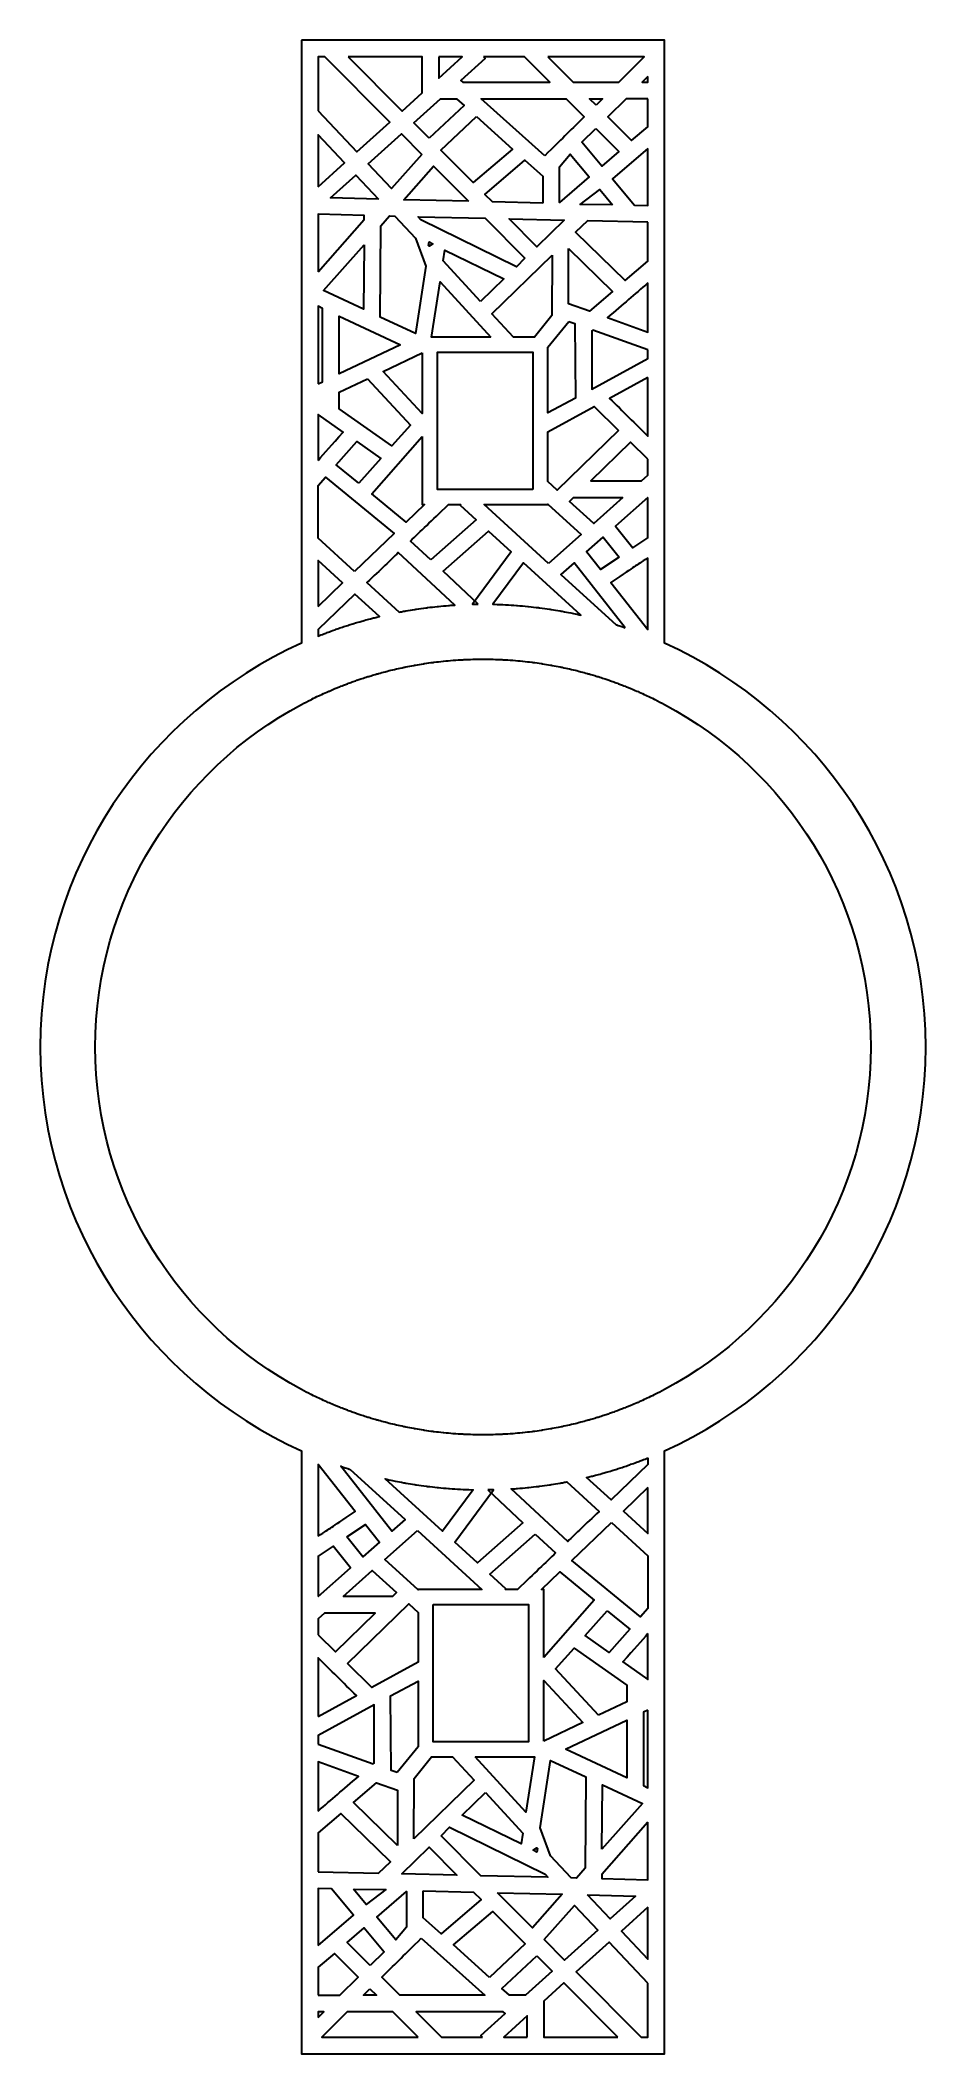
# Model space of a CAD drawing. Header units: centimetres. Extents: x -9.4 to -1.5, y -9 to 9.
import ezdxf

# ---------------------------------------------------------------- set-up
doc = ezdxf.new("R2010")
doc.units = ezdxf.units.CM
doc.header["$MEASUREMENT"] = 0
doc.layers.add('layer 1', color=7, linetype='Continuous')

msp = doc.modelspace()

# ---------------------------------------------------------------- linework, layer by layer
at = {"layer": 'layer 1', "color": 250, "lineweight": 30}
for points, knots in [([(-7.0818, 9.00077), (-7.0818, 9.00077), (-3.83572, 9.00077), (-3.83572, 9.00077), (-3.83572, 9.00077), (-3.83572, 9.00077), (-3.83572, 3.6105), (-3.83572, 3.6105), (-3.83572, 3.6105), (-2.46049, 2.98876), (-1.49953, 1.60317), (-1.49953, 0.00028), (-1.49953, 0.00028), (-1.49953, -1.60261), (-2.46049, -2.98819), (-3.83572, -3.60993), (-3.83572, -3.60993), (-3.83572, -3.60993), (-3.83572, -9.00021), (-3.83572, -9.00021), (-3.83572, -9.00021), (-3.83572, -9.00021), (-7.0818, -9.00021), (-7.0818, -9.00021), (-7.0818, -9.00021), (-7.0818, -9.00021), (-7.0818, -3.60993), (-7.0818, -3.60993), (-7.0818, -3.60993), (-8.45704, -2.98819), (-9.418, -1.60261), (-9.418, 0.00028), (-9.418, 0.00028), (-9.418, 1.60317), (-8.45704, 2.98876), (-7.0818, 3.6105), (-7.0818, 3.6105), (-7.0818, 3.6105), (-7.0818, 9.00077), (-7.0818, 9.00077)], [0, 0, 0, 0, 0.09090909, 0.09090909, 0.09090909, 0.09090909, 0.18181818, 0.18181818, 0.18181818, 0.18181818, 0.27272727, 0.27272727, 0.27272727, 0.27272727, 0.36363636, 0.36363636, 0.36363636, 0.36363636, 0.45454545, 0.45454545, 0.45454545, 0.45454545, 0.54545455, 0.54545455, 0.54545455, 0.54545455, 0.63636364, 0.63636364, 0.63636364, 0.63636364, 0.72727273, 0.72727273, 0.72727273, 0.72727273, 0.81818182, 0.81818182, 0.81818182, 0.81818182, 1, 1, 1, 1]), ([(-6.93425, 8.36996), (-6.93425, 8.36996), (-6.93425, 8.85323), (-6.93425, 8.85323), (-6.93425, 8.85323), (-6.93425, 8.85323), (-6.87245, 8.85323), (-6.87245, 8.85323), (-6.87245, 8.85323), (-6.87245, 8.85323), (-6.29218, 8.26886), (-6.29218, 8.26886), (-6.29218, 8.26886), (-6.29218, 8.26886), (-6.58732, 8.00293), (-6.58732, 8.00293), (-6.58732, 8.00293), (-6.58732, 8.00293), (-6.93425, 8.36996), (-6.93425, 8.36996)], [0, 0, 0, 0, 0.16666667, 0.16666667, 0.16666667, 0.16666667, 0.33333333, 0.33333333, 0.33333333, 0.33333333, 0.5, 0.5, 0.5, 0.5, 0.66666667, 0.66666667, 0.66666667, 0.66666667, 1, 1, 1, 1]), ([(-6.66342, 8.85323), (-6.66342, 8.85323), (-6.00256, 8.85323), (-6.00256, 8.85323), (-6.00256, 8.85323), (-6.00256, 8.85323), (-6.00256, 8.5298), (-6.00256, 8.5298), (-6.00256, 8.5298), (-6.00256, 8.5298), (-6.18186, 8.36826), (-6.18186, 8.36826), (-6.18186, 8.36826), (-6.18186, 8.36826), (-6.66342, 8.85323), (-6.66342, 8.85323)], [0, 0, 0, 0, 0.2, 0.2, 0.2, 0.2, 0.4, 0.4, 0.4, 0.4, 0.6, 0.6, 0.6, 0.6, 1, 1, 1, 1]), ([(-5.85424, 8.85323), (-5.85424, 8.85323), (-5.64361, 8.85323), (-5.64361, 8.85323), (-5.64361, 8.85323), (-5.64361, 8.85323), (-5.85424, 8.66344), (-5.85424, 8.66344), (-5.85424, 8.66344), (-5.85424, 8.66344), (-5.85424, 8.85323), (-5.85424, 8.85323)], [0, 0, 0, 0, 0.25, 0.25, 0.25, 0.25, 0.5, 0.5, 0.5, 0.5, 1, 1, 1, 1]), ([(-5.45281, 8.85323), (-5.45281, 8.85323), (-5.08628, 8.85323), (-5.08628, 8.85323), (-5.08628, 8.85323), (-5.08628, 8.85323), (-4.86027, 8.62687), (-4.86027, 8.62687), (-4.86027, 8.62687), (-5.11978, 8.62687), (-5.37929, 8.62687), (-5.6388, 8.62687), (-5.6388, 8.62687), (-5.6388, 8.62687), (-5.65605, 8.64237), (-5.65605, 8.64237), (-5.65605, 8.64237), (-5.65605, 8.64237), (-5.43902, 8.83792), (-5.43902, 8.83792), (-5.43902, 8.83792), (-5.43902, 8.83792), (-5.45281, 8.85323), (-5.45281, 8.85323)], [0, 0, 0, 0, 0.14285714, 0.14285714, 0.14285714, 0.14285714, 0.28571429, 0.28571429, 0.28571429, 0.28571429, 0.42857143, 0.42857143, 0.42857143, 0.42857143, 0.57142857, 0.57142857, 0.57142857, 0.57142857, 0.71428571, 0.71428571, 0.71428571, 0.71428571, 1, 1, 1, 1]), ([(-4.87777, 8.85323), (-4.87777, 8.85323), (-4.01686, 8.85323), (-4.01686, 8.85323), (-4.01686, 8.85323), (-4.01686, 8.85323), (-4.24287, 8.62687), (-4.24287, 8.62687), (-4.24287, 8.62687), (-4.37917, 8.62687), (-4.51547, 8.62687), (-4.65177, 8.62687), (-4.65177, 8.62687), (-4.65177, 8.62687), (-4.87777, 8.85323), (-4.87777, 8.85323)], [0, 0, 0, 0, 0.2, 0.2, 0.2, 0.2, 0.4, 0.4, 0.4, 0.4, 0.6, 0.6, 0.6, 0.6, 1, 1, 1, 1]), ([(-3.98327, 8.67804), (-3.98327, 8.67804), (-3.98327, 8.62687), (-3.98327, 8.62687), (-3.98327, 8.62687), (-4.0003, 8.62687), (-4.01733, 8.62687), (-4.03436, 8.62687), (-4.03436, 8.62687), (-4.03436, 8.62687), (-3.98327, 8.67804), (-3.98327, 8.67804)], [0, 0, 0, 0, 0.25, 0.25, 0.25, 0.25, 0.5, 0.5, 0.5, 0.5, 1, 1, 1, 1]), ([(-5.93989, 8.12457), (-5.93989, 8.12457), (-5.62841, 8.4181), (-5.62841, 8.4181), (-5.62841, 8.4181), (-5.62841, 8.4181), (-5.69566, 8.47854), (-5.69566, 8.47854), (-5.69566, 8.47854), (-5.69566, 8.47854), (-5.83787, 8.47854), (-5.83787, 8.47854), (-5.83787, 8.47854), (-5.83787, 8.47854), (-6.07723, 8.26289), (-6.07723, 8.26289), (-6.07723, 8.26289), (-6.07723, 8.26289), (-5.93989, 8.12457), (-5.93989, 8.12457)], [0, 0, 0, 0, 0.16666667, 0.16666667, 0.16666667, 0.16666667, 0.33333333, 0.33333333, 0.33333333, 0.33333333, 0.5, 0.5, 0.5, 0.5, 0.66666667, 0.66666667, 0.66666667, 0.66666667, 1, 1, 1, 1]), ([(-4.90612, 7.96838), (-4.74802, 8.12488), (-4.70484, 8.16762), (-4.55355, 8.31737), (-4.55355, 8.31737), (-4.55355, 8.31737), (-4.71474, 8.47854), (-4.71474, 8.47854), (-4.71474, 8.47854), (-4.71474, 8.47854), (-5.47376, 8.47854), (-5.47376, 8.47854), (-5.47376, 8.47854), (-5.47376, 8.47854), (-4.90612, 7.96838), (-4.90612, 7.96838)], [0, 0, 0, 0, 0.2, 0.2, 0.2, 0.2, 0.4, 0.4, 0.4, 0.4, 0.6, 0.6, 0.6, 0.6, 1, 1, 1, 1]), ([(-4.44813, 8.42171), (-4.44813, 8.42171), (-4.39071, 8.47854), (-4.39071, 8.47854), (-4.39071, 8.47854), (-4.39071, 8.47854), (-4.50497, 8.47854), (-4.50497, 8.47854), (-4.50497, 8.47854), (-4.50497, 8.47854), (-4.44813, 8.42171), (-4.44813, 8.42171)], [0, 0, 0, 0, 0.25, 0.25, 0.25, 0.25, 0.5, 0.5, 0.5, 0.5, 1, 1, 1, 1]), ([(-3.98327, 8.47854), (-3.98327, 8.47854), (-3.98327, 8.2283), (-3.98327, 8.2283), (-3.98327, 8.2283), (-3.98327, 8.2283), (-4.12963, 8.10324), (-4.12963, 8.10324), (-4.12963, 8.10324), (-4.12963, 8.10324), (-4.34324, 8.31684), (-4.34324, 8.31684), (-4.34324, 8.31684), (-4.34324, 8.31684), (-4.17987, 8.47854), (-4.17987, 8.47854), (-4.17987, 8.47854), (-4.17987, 8.47854), (-3.98327, 8.47854), (-3.98327, 8.47854)], [0, 0, 0, 0, 0.16666667, 0.16666667, 0.16666667, 0.16666667, 0.33333333, 0.33333333, 0.33333333, 0.33333333, 0.5, 0.5, 0.5, 0.5, 0.66666667, 0.66666667, 0.66666667, 0.66666667, 1, 1, 1, 1]), ([(-5.51771, 8.31861), (-5.51771, 8.31861), (-5.83534, 8.01929), (-5.83534, 8.01929), (-5.83534, 8.01929), (-5.83534, 8.01929), (-5.54645, 7.72835), (-5.54645, 7.72835), (-5.54645, 7.72835), (-5.54645, 7.72835), (-5.19505, 8.02862), (-5.19505, 8.02862), (-5.19505, 8.02862), (-5.19505, 8.02862), (-5.51771, 8.31861), (-5.51771, 8.31861)], [0, 0, 0, 0, 0.2, 0.2, 0.2, 0.2, 0.4, 0.4, 0.4, 0.4, 0.6, 0.6, 0.6, 0.6, 1, 1, 1, 1]), ([(-6.93425, 7.69035), (-6.93425, 7.69035), (-6.93425, 8.15403), (-6.93425, 8.15403), (-6.93425, 8.15403), (-6.93425, 8.15403), (-6.69755, 7.90362), (-6.69755, 7.90362), (-6.69755, 7.90362), (-6.69755, 7.90362), (-6.93425, 7.69035), (-6.93425, 7.69035)], [0, 0, 0, 0, 0.25, 0.25, 0.25, 0.25, 0.5, 0.5, 0.5, 0.5, 1, 1, 1, 1]), ([(-6.00568, 7.98032), (-6.00568, 7.98032), (-6.18755, 8.16348), (-6.18755, 8.16348), (-6.18755, 8.16348), (-6.18755, 8.16348), (-6.48541, 7.89511), (-6.48541, 7.89511), (-6.48541, 7.89511), (-6.48541, 7.89511), (-6.27665, 7.67426), (-6.27665, 7.67426), (-6.27665, 7.67426), (-6.27665, 7.67426), (-6.00568, 7.98032), (-6.00568, 7.98032)], [0, 0, 0, 0, 0.2, 0.2, 0.2, 0.2, 0.4, 0.4, 0.4, 0.4, 0.6, 0.6, 0.6, 0.6, 1, 1, 1, 1]), ([(-4.44866, 8.21249), (-4.44866, 8.21249), (-4.57401, 8.08843), (-4.57401, 8.08843), (-4.57401, 8.08843), (-4.57401, 8.08843), (-4.39606, 7.87557), (-4.39606, 7.87557), (-4.39606, 7.87557), (-4.39606, 7.87557), (-4.24274, 8.00659), (-4.24274, 8.00659), (-4.24274, 8.00659), (-4.24274, 8.00659), (-4.44866, 8.21249), (-4.44866, 8.21249)], [0, 0, 0, 0, 0.2, 0.2, 0.2, 0.2, 0.4, 0.4, 0.4, 0.4, 0.6, 0.6, 0.6, 0.6, 1, 1, 1, 1]), ([(-4.92327, 7.54497), (-4.92327, 7.54497), (-4.92327, 7.78436), (-4.92327, 7.78436), (-4.92327, 7.78436), (-4.92327, 7.78436), (-5.08377, 7.92861), (-5.08377, 7.92861), (-5.08377, 7.92861), (-5.08377, 7.92861), (-5.44164, 7.6228), (-5.44164, 7.6228), (-5.44164, 7.6228), (-5.44164, 7.6228), (-5.37521, 7.5559), (-5.37521, 7.5559), (-5.37521, 7.5559), (-5.37521, 7.5559), (-4.92327, 7.54497), (-4.92327, 7.54497)], [0, 0, 0, 0, 0.16666667, 0.16666667, 0.16666667, 0.16666667, 0.33333333, 0.33333333, 0.33333333, 0.33333333, 0.5, 0.5, 0.5, 0.5, 0.66666667, 0.66666667, 0.66666667, 0.66666667, 1, 1, 1, 1]), ([(-4.77494, 7.7074), (-4.77494, 7.7074), (-4.77494, 7.55183), (-4.77494, 7.55183), (-4.77494, 7.55183), (-4.77494, 7.55183), (-4.50883, 7.77921), (-4.50883, 7.77921), (-4.50883, 7.77921), (-4.50883, 7.77921), (-4.6798, 7.98371), (-4.6798, 7.98371), (-4.6798, 7.98371), (-4.6798, 7.98371), (-4.77478, 7.86907), (-4.77478, 7.86907), (-4.77478, 7.86907), (-4.77478, 7.86907), (-4.77494, 7.7074), (-4.77494, 7.7074)], [0, 0, 0, 0, 0.16666667, 0.16666667, 0.16666667, 0.16666667, 0.33333333, 0.33333333, 0.33333333, 0.33333333, 0.5, 0.5, 0.5, 0.5, 0.66666667, 0.66666667, 0.66666667, 0.66666667, 1, 1, 1, 1]), ([(-3.98327, 8.03321), (-3.98327, 8.03321), (-3.98327, 7.52223), (-3.98327, 7.52223), (-3.98327, 7.52223), (-3.98327, 7.52223), (-4.1031, 7.52513), (-4.1031, 7.52513), (-4.1031, 7.52513), (-4.1031, 7.52513), (-4.30093, 7.76178), (-4.30093, 7.76178), (-4.30093, 7.76178), (-4.30093, 7.76178), (-3.98327, 8.03321), (-3.98327, 8.03321)], [0, 0, 0, 0, 0.2, 0.2, 0.2, 0.2, 0.4, 0.4, 0.4, 0.4, 0.6, 0.6, 0.6, 0.6, 1, 1, 1, 1]), ([(-6.39212, 7.58049), (-6.39212, 7.58049), (-6.59563, 7.7958), (-6.59563, 7.7958), (-6.59563, 7.7958), (-6.59563, 7.7958), (-6.82303, 7.59091), (-6.82303, 7.59091), (-6.82303, 7.59091), (-6.82303, 7.59091), (-6.39212, 7.58049), (-6.39212, 7.58049)], [0, 0, 0, 0, 0.25, 0.25, 0.25, 0.25, 0.5, 0.5, 0.5, 0.5, 1, 1, 1, 1]), ([(-5.58938, 7.56108), (-5.58938, 7.56108), (-5.90095, 7.87486), (-5.90095, 7.87486), (-5.90095, 7.87486), (-5.90095, 7.87486), (-6.1664, 7.57503), (-6.1664, 7.57503), (-6.1664, 7.57503), (-6.1664, 7.57503), (-5.58938, 7.56108), (-5.58938, 7.56108)], [0, 0, 0, 0, 0.25, 0.25, 0.25, 0.25, 0.5, 0.5, 0.5, 0.5, 1, 1, 1, 1]), ([(-4.30042, 7.5299), (-4.30042, 7.5299), (-4.4137, 7.66541), (-4.4137, 7.66541), (-4.4137, 7.66541), (-4.4137, 7.66541), (-4.59106, 7.53175), (-4.59106, 7.53175), (-4.59106, 7.53175), (-4.59106, 7.53175), (-4.30042, 7.5299), (-4.30042, 7.5299)], [0, 0, 0, 0, 0.25, 0.25, 0.25, 0.25, 0.5, 0.5, 0.5, 0.5, 1, 1, 1, 1]), ([(-6.93425, 6.9315), (-6.93425, 6.9315), (-6.93425, 7.44523), (-6.93425, 7.44523), (-6.93425, 7.44523), (-6.93425, 7.44523), (-6.5213, 7.43525), (-6.5213, 7.43525), (-6.5213, 7.43525), (-6.5213, 7.43525), (-6.52153, 7.39767), (-6.52153, 7.39767), (-6.52153, 7.39767), (-6.52153, 7.39767), (-6.93425, 6.9315), (-6.93425, 6.9315)], [0, 0, 0, 0, 0.2, 0.2, 0.2, 0.2, 0.4, 0.4, 0.4, 0.4, 0.6, 0.6, 0.6, 0.6, 1, 1, 1, 1]), ([(-5.97093, 6.9803), (-5.97093, 6.9803), (-6.06165, 7.23087), (-6.06165, 7.23087), (-6.06165, 7.23087), (-6.06165, 7.23087), (-6.24859, 7.42865), (-6.24859, 7.42865), (-6.24859, 7.42865), (-6.24859, 7.42865), (-6.29501, 7.42977), (-6.29501, 7.42977), (-6.29501, 7.42977), (-6.29501, 7.42977), (-6.37354, 7.34107), (-6.37354, 7.34107), (-6.37354, 7.34107), (-6.37354, 7.34107), (-6.37841, 6.52628), (-6.37841, 6.52628), (-6.37841, 6.52628), (-6.37841, 6.52628), (-6.06329, 6.37876), (-6.06329, 6.37876), (-6.06329, 6.37876), (-6.06329, 6.37876), (-5.97093, 6.9803), (-5.97093, 6.9803)], [0, 0, 0, 0, 0.125, 0.125, 0.125, 0.125, 0.25, 0.25, 0.25, 0.25, 0.375, 0.375, 0.375, 0.375, 0.5, 0.5, 0.5, 0.5, 0.625, 0.625, 0.625, 0.625, 0.75, 0.75, 0.75, 0.75, 1, 1, 1, 1]), ([(-5.08324, 7.05136), (-5.08324, 7.05136), (-5.43843, 7.40906), (-5.43843, 7.40906), (-5.43843, 7.40906), (-5.43843, 7.40906), (-6.03972, 7.4236), (-6.03972, 7.4236), (-6.03972, 7.4236), (-6.03972, 7.4236), (-6.01334, 7.3957), (-6.01334, 7.3957), (-6.01334, 7.3957), (-6.01334, 7.3957), (-5.16023, 6.97646), (-5.16023, 6.97646), (-5.16023, 6.97646), (-5.16023, 6.97646), (-5.08324, 7.05136), (-5.08324, 7.05136)], [0, 0, 0, 0, 0.16666667, 0.16666667, 0.16666667, 0.16666667, 0.33333333, 0.33333333, 0.33333333, 0.33333333, 0.5, 0.5, 0.5, 0.5, 0.66666667, 0.66666667, 0.66666667, 0.66666667, 1, 1, 1, 1]), ([(-4.73366, 7.39201), (-4.73366, 7.39201), (-5.22425, 7.40388), (-5.22425, 7.40388), (-5.22425, 7.40388), (-5.22425, 7.40388), (-4.97692, 7.15479), (-4.97692, 7.15479), (-4.97692, 7.15479), (-4.97692, 7.15479), (-4.73309, 7.392), (-4.73309, 7.392), (-4.73309, 7.392), (-4.73309, 7.392), (-4.73366, 7.39201), (-4.73366, 7.39201)], [0, 0, 0, 0, 0.2, 0.2, 0.2, 0.2, 0.4, 0.4, 0.4, 0.4, 0.6, 0.6, 0.6, 0.6, 1, 1, 1, 1]), ([(-3.98327, 7.37386), (-3.98327, 7.37386), (-3.98327, 7.02654), (-3.98327, 7.02654), (-3.98327, 7.02654), (-3.98327, 7.02654), (-4.18703, 6.85243), (-4.18703, 6.85243), (-4.18703, 6.85243), (-4.18703, 6.85243), (-4.63077, 7.28461), (-4.63077, 7.28461), (-4.63077, 7.28461), (-4.63077, 7.28461), (-4.52554, 7.38698), (-4.52554, 7.38698), (-4.52554, 7.38698), (-4.52554, 7.38698), (-3.98327, 7.37386), (-3.98327, 7.37386)], [0, 0, 0, 0, 0.16666667, 0.16666667, 0.16666667, 0.16666667, 0.33333333, 0.33333333, 0.33333333, 0.33333333, 0.5, 0.5, 0.5, 0.5, 0.66666667, 0.66666667, 0.66666667, 0.66666667, 1, 1, 1, 1]), ([(-6.52288, 7.1724), (-6.52288, 7.1724), (-6.88497, 6.76341), (-6.88497, 6.76341), (-6.88497, 6.76341), (-6.88497, 6.76341), (-6.52633, 6.59552), (-6.52633, 6.59552), (-6.52633, 6.59552), (-6.52633, 6.59552), (-6.52288, 7.1724), (-6.52288, 7.1724)], [0, 0, 0, 0, 0.25, 0.25, 0.25, 0.25, 0.5, 0.5, 0.5, 0.5, 1, 1, 1, 1]), ([(-5.94638, 7.16521), (-5.94638, 7.16521), (-5.94064, 7.15898), (-5.94064, 7.15898), (-5.94064, 7.15898), (-5.94064, 7.15898), (-5.90703, 7.18083), (-5.90703, 7.18083), (-5.90703, 7.18083), (-5.90703, 7.18083), (-5.94139, 7.19771), (-5.94139, 7.19771), (-5.94139, 7.19771), (-5.94139, 7.19771), (-5.94638, 7.16521), (-5.94638, 7.16521)], [0, 0, 0, 0, 0.2, 0.2, 0.2, 0.2, 0.4, 0.4, 0.4, 0.4, 0.6, 0.6, 0.6, 0.6, 1, 1, 1, 1]), ([(-5.47992, 6.66547), (-5.47992, 6.66547), (-5.2731, 6.86666), (-5.2731, 6.86666), (-5.2731, 6.86666), (-5.2731, 6.86666), (-5.79881, 7.125), (-5.79881, 7.125), (-5.79881, 7.125), (-5.79881, 7.125), (-5.81366, 7.0284), (-5.81366, 7.0284), (-5.81366, 7.0284), (-5.81366, 7.0284), (-5.47992, 6.66547), (-5.47992, 6.66547)], [0, 0, 0, 0, 0.2, 0.2, 0.2, 0.2, 0.4, 0.4, 0.4, 0.4, 0.6, 0.6, 0.6, 0.6, 1, 1, 1, 1]), ([(-4.84166, 7.07945), (-4.84166, 7.07945), (-5.37948, 6.55625), (-5.37948, 6.55625), (-5.37948, 6.55625), (-5.37948, 6.55625), (-5.18629, 6.34615), (-5.18629, 6.34615), (-5.18629, 6.34615), (-5.18629, 6.34615), (-4.9983, 6.34615), (-4.9983, 6.34615), (-4.9983, 6.34615), (-4.9983, 6.34615), (-4.84288, 6.53946), (-4.84288, 6.53946), (-4.84288, 6.53946), (-4.84288, 6.53946), (-4.84166, 7.07945), (-4.84166, 7.07945)], [0, 0, 0, 0, 0.16666667, 0.16666667, 0.16666667, 0.16666667, 0.33333333, 0.33333333, 0.33333333, 0.33333333, 0.5, 0.5, 0.5, 0.5, 0.66666667, 0.66666667, 0.66666667, 0.66666667, 1, 1, 1, 1]), ([(-4.69333, 7.1385), (-4.69333, 7.1385), (-4.69333, 6.64468), (-4.69333, 6.64468), (-4.69333, 6.64468), (-4.69333, 6.64468), (-4.50773, 6.57839), (-4.50773, 6.57839), (-4.50773, 6.57839), (-4.50773, 6.57839), (-4.30027, 6.75567), (-4.30027, 6.75567), (-4.30027, 6.75567), (-4.30027, 6.75567), (-4.69333, 7.1385), (-4.69333, 7.1385)], [0, 0, 0, 0, 0.2, 0.2, 0.2, 0.2, 0.4, 0.4, 0.4, 0.4, 0.6, 0.6, 0.6, 0.6, 1, 1, 1, 1]), ([(-5.38779, 6.34615), (-5.38779, 6.34615), (-5.84252, 6.84066), (-5.84252, 6.84066), (-5.84252, 6.84066), (-5.84252, 6.84066), (-5.91854, 6.34615), (-5.91854, 6.34615), (-5.91854, 6.34615), (-5.91854, 6.34615), (-5.38779, 6.34615), (-5.38779, 6.34615)], [0, 0, 0, 0, 0.25, 0.25, 0.25, 0.25, 0.5, 0.5, 0.5, 0.5, 1, 1, 1, 1]), ([(-3.98327, 6.83145), (-3.98327, 6.83145), (-3.98327, 6.39107), (-3.98327, 6.39107), (-3.98327, 6.39107), (-3.98327, 6.39107), (-4.34672, 6.52089), (-4.34672, 6.52089), (-4.34672, 6.52089), (-4.20486, 6.6421), (-4.10636, 6.72627), (-3.98327, 6.83145)], [0, 0, 0, 0, 0.25, 0.25, 0.25, 0.25, 0.5, 0.5, 0.5, 0.5, 1, 1, 1, 1]), ([(-6.93425, 5.92898), (-6.93425, 5.92898), (-6.93425, 6.62271), (-6.93425, 6.62271), (-6.93425, 6.62271), (-6.93425, 6.62271), (-6.89378, 6.60376), (-6.89378, 6.60376), (-6.89378, 6.60376), (-6.89378, 6.60376), (-6.89378, 5.94812), (-6.89378, 5.94812), (-6.89378, 5.94812), (-6.89378, 5.94812), (-6.93425, 5.92898), (-6.93425, 5.92898)], [0, 0, 0, 0, 0.2, 0.2, 0.2, 0.2, 0.4, 0.4, 0.4, 0.4, 0.6, 0.6, 0.6, 0.6, 1, 1, 1, 1]), ([(-6.19711, 6.27763), (-6.19711, 6.27763), (-6.74546, 6.53433), (-6.74546, 6.53433), (-6.74546, 6.53433), (-6.74546, 6.53433), (-6.74546, 6.01827), (-6.74546, 6.01827), (-6.74546, 6.01827), (-6.74546, 6.01827), (-6.19711, 6.27763), (-6.19711, 6.27763)], [0, 0, 0, 0, 0.25, 0.25, 0.25, 0.25, 0.5, 0.5, 0.5, 0.5, 1, 1, 1, 1]), ([(-4.69133, 6.48647), (-4.69133, 6.48647), (-4.87886, 6.25789), (-4.87886, 6.25789), (-4.87886, 6.25789), (-4.87886, 6.25789), (-4.87886, 5.66846), (-4.87886, 5.66846), (-4.87886, 5.66846), (-4.87886, 5.66846), (-4.63298, 5.80191), (-4.63298, 5.80191), (-4.63298, 5.80191), (-4.63298, 5.80191), (-4.63772, 6.46732), (-4.63772, 6.46732), (-4.63772, 6.46732), (-4.63772, 6.46732), (-4.69133, 6.48647), (-4.69133, 6.48647)], [0, 0, 0, 0, 0.16666667, 0.16666667, 0.16666667, 0.16666667, 0.33333333, 0.33333333, 0.33333333, 0.33333333, 0.5, 0.5, 0.5, 0.5, 0.66666667, 0.66666667, 0.66666667, 0.66666667, 1, 1, 1, 1]), ([(-3.98327, 6.23357), (-3.98327, 6.23357), (-3.98327, 6.15451), (-3.98327, 6.15451), (-3.98327, 6.15451), (-3.98327, 6.15451), (-4.48465, 5.88241), (-4.48465, 5.88241), (-4.48465, 5.88241), (-4.48465, 5.88241), (-4.48465, 6.40302), (-4.48465, 6.40302), (-4.48465, 6.40302), (-4.48465, 6.40302), (-4.47671, 6.40981), (-4.47671, 6.40981), (-4.47671, 6.40981), (-4.47671, 6.40981), (-3.98327, 6.23357), (-3.98327, 6.23357)], [0, 0, 0, 0, 0.16666667, 0.16666667, 0.16666667, 0.16666667, 0.33333333, 0.33333333, 0.33333333, 0.33333333, 0.5, 0.5, 0.5, 0.5, 0.66666667, 0.66666667, 0.66666667, 0.66666667, 1, 1, 1, 1]), ([(-6.00129, 6.20618), (-6.00129, 6.20618), (-6.35184, 6.04037), (-6.35184, 6.04037), (-6.35184, 6.04037), (-6.35184, 6.04037), (-6.00129, 5.66304), (-6.00129, 5.66304), (-6.00129, 5.66304), (-6.00129, 5.66304), (-6.00129, 6.20618), (-6.00129, 6.20618)], [0, 0, 0, 0, 0.25, 0.25, 0.25, 0.25, 0.5, 0.5, 0.5, 0.5, 1, 1, 1, 1]), ([(-5.0137, 4.98455), (-5.0137, 4.98455), (-5.0137, 5.42652), (-5.0137, 5.42652), (-5.0137, 5.42652), (-5.0137, 5.42652), (-5.0137, 5.59528), (-5.0137, 5.59528), (-5.0137, 5.59528), (-5.0137, 5.59528), (-5.0137, 6.21131), (-5.0137, 6.21131), (-5.0137, 6.21131), (-5.29327, 6.21131), (-5.55279, 6.21131), (-5.86645, 6.21131), (-5.86645, 6.21131), (-5.86645, 6.21131), (-5.86645, 5.13248), (-5.86645, 5.13248), (-5.86645, 5.13248), (-5.86645, 5.13248), (-5.86645, 4.98455), (-5.86645, 4.98455), (-5.86645, 4.98455), (-5.86645, 4.98455), (-5.0137, 4.98455), (-5.0137, 4.98455)], [0, 0, 0, 0, 0.125, 0.125, 0.125, 0.125, 0.25, 0.25, 0.25, 0.25, 0.375, 0.375, 0.375, 0.375, 0.5, 0.5, 0.5, 0.5, 0.625, 0.625, 0.625, 0.625, 0.75, 0.75, 0.75, 0.75, 1, 1, 1, 1]), ([(-6.49249, 5.97385), (-6.49249, 5.97385), (-6.74546, 5.8542), (-6.74546, 5.8542), (-6.74546, 5.8542), (-6.74546, 5.8542), (-6.74546, 5.70439), (-6.74546, 5.70439), (-6.74546, 5.70439), (-6.74546, 5.70439), (-6.2737, 5.37399), (-6.2737, 5.37399), (-6.2737, 5.37399), (-6.2737, 5.37399), (-6.10845, 5.56045), (-6.10845, 5.56045), (-6.10845, 5.56045), (-6.10845, 5.56045), (-6.49249, 5.97385), (-6.49249, 5.97385)], [0, 0, 0, 0, 0.16666667, 0.16666667, 0.16666667, 0.16666667, 0.33333333, 0.33333333, 0.33333333, 0.33333333, 0.5, 0.5, 0.5, 0.5, 0.66666667, 0.66666667, 0.66666667, 0.66666667, 1, 1, 1, 1]), ([(-3.98327, 5.98574), (-3.98327, 5.98574), (-3.98327, 5.46239), (-3.98327, 5.46239), (-3.98327, 5.46239), (-4.09832, 5.57513), (-4.20814, 5.68274), (-4.32699, 5.7992), (-4.32699, 5.7992), (-4.32699, 5.7992), (-3.98327, 5.98574), (-3.98327, 5.98574)], [0, 0, 0, 0, 0.25, 0.25, 0.25, 0.25, 0.5, 0.5, 0.5, 0.5, 1, 1, 1, 1]), ([(-6.93425, 5.24428), (-6.93425, 5.24428), (-6.93425, 5.65553), (-6.93425, 5.65553), (-6.93425, 5.65553), (-6.93425, 5.65553), (-6.70975, 5.4983), (-6.70975, 5.4983), (-6.70975, 5.4983), (-6.81686, 5.37711), (-6.87044, 5.31649), (-6.93425, 5.24428)], [0, 0, 0, 0, 0.25, 0.25, 0.25, 0.25, 0.5, 0.5, 0.5, 0.5, 1, 1, 1, 1]), ([(-4.24571, 5.51189), (-4.24571, 5.51189), (-4.46338, 5.72518), (-4.46338, 5.72518), (-4.46338, 5.72518), (-4.46338, 5.72518), (-4.87886, 5.4997), (-4.87886, 5.4997), (-4.87886, 5.4997), (-4.87886, 5.4997), (-4.87886, 5.05488), (-4.87886, 5.05488), (-4.87886, 5.05488), (-4.87886, 5.05488), (-4.79443, 4.97808), (-4.79443, 4.97808), (-4.79443, 4.97808), (-4.79443, 4.97808), (-4.24571, 5.51189), (-4.24571, 5.51189)], [0, 0, 0, 0, 0.16666667, 0.16666667, 0.16666667, 0.16666667, 0.33333333, 0.33333333, 0.33333333, 0.33333333, 0.5, 0.5, 0.5, 0.5, 0.66666667, 0.66666667, 0.66666667, 0.66666667, 1, 1, 1, 1]), ([(-6.56867, 5.04024), (-6.56867, 5.04024), (-6.37256, 5.26213), (-6.37256, 5.26213), (-6.37256, 5.26213), (-6.37256, 5.26213), (-6.58748, 5.41266), (-6.58748, 5.41266), (-6.58748, 5.41266), (-6.58748, 5.41266), (-6.77038, 5.20572), (-6.77038, 5.20572), (-6.77038, 5.20572), (-6.77038, 5.20572), (-6.56867, 5.04024), (-6.56867, 5.04024)], [0, 0, 0, 0, 0.2, 0.2, 0.2, 0.2, 0.4, 0.4, 0.4, 0.4, 0.6, 0.6, 0.6, 0.6, 1, 1, 1, 1]), ([(-6.00129, 5.45753), (-6.00129, 5.45753), (-6.45386, 4.94606), (-6.45386, 4.94606), (-6.45386, 4.94606), (-6.45386, 4.94606), (-6.14533, 4.69295), (-6.14533, 4.69295), (-6.14533, 4.69295), (-6.14533, 4.69295), (-5.98141, 4.84971), (-5.98141, 4.84971), (-5.98141, 4.84971), (-5.98141, 4.84971), (-6.00129, 4.84971), (-6.00129, 4.84971), (-6.00129, 4.84971), (-6.00129, 4.84971), (-6.00129, 5.45753), (-6.00129, 5.45753)], [0, 0, 0, 0, 0.16666667, 0.16666667, 0.16666667, 0.16666667, 0.33333333, 0.33333333, 0.33333333, 0.33333333, 0.5, 0.5, 0.5, 0.5, 0.66666667, 0.66666667, 0.66666667, 0.66666667, 1, 1, 1, 1]), ([(-3.98327, 5.25474), (-3.98327, 5.25474), (-3.98327, 5.11233), (-3.98327, 5.11233), (-3.98327, 5.11233), (-3.98327, 5.11233), (-4.0403, 5.06175), (-4.0403, 5.06175), (-4.0403, 5.06175), (-4.0403, 5.06175), (-4.49572, 5.06175), (-4.49572, 5.06175), (-4.49572, 5.06175), (-4.49572, 5.06175), (-4.13974, 5.40805), (-4.13974, 5.40805), (-4.13974, 5.40805), (-4.13974, 5.40805), (-3.98327, 5.25474), (-3.98327, 5.25474)], [0, 0, 0, 0, 0.16666667, 0.16666667, 0.16666667, 0.16666667, 0.33333333, 0.33333333, 0.33333333, 0.33333333, 0.5, 0.5, 0.5, 0.5, 0.66666667, 0.66666667, 0.66666667, 0.66666667, 1, 1, 1, 1]), ([(-6.60669, 4.25174), (-6.60669, 4.25174), (-6.25331, 4.58968), (-6.25331, 4.58968), (-6.25331, 4.58968), (-6.25331, 4.58968), (-6.86867, 5.09451), (-6.86867, 5.09451), (-6.86867, 5.09451), (-6.86867, 5.09451), (-6.93425, 5.02031), (-6.93425, 5.02031), (-6.93425, 5.02031), (-6.93425, 5.02031), (-6.93425, 4.54973), (-6.93425, 4.54973), (-6.93425, 4.54973), (-6.93425, 4.54973), (-6.60669, 4.25174), (-6.60669, 4.25174)], [0, 0, 0, 0, 0.16666667, 0.16666667, 0.16666667, 0.16666667, 0.33333333, 0.33333333, 0.33333333, 0.33333333, 0.5, 0.5, 0.5, 0.5, 0.66666667, 0.66666667, 0.66666667, 0.66666667, 1, 1, 1, 1]), ([(-4.20754, 4.91343), (-4.20754, 4.91343), (-4.64819, 4.91343), (-4.64819, 4.91343), (-4.64819, 4.91343), (-4.64819, 4.91343), (-4.68452, 4.87809), (-4.68452, 4.87809), (-4.68452, 4.87809), (-4.68452, 4.87809), (-4.46873, 4.68178), (-4.46873, 4.68178), (-4.46873, 4.68178), (-4.46873, 4.68178), (-4.20754, 4.91343), (-4.20754, 4.91343)], [0, 0, 0, 0, 0.2, 0.2, 0.2, 0.2, 0.4, 0.4, 0.4, 0.4, 0.6, 0.6, 0.6, 0.6, 1, 1, 1, 1]), ([(-3.98327, 4.91343), (-3.98327, 4.91343), (-3.98327, 4.55199), (-3.98327, 4.55199), (-3.98327, 4.55199), (-3.98327, 4.55199), (-4.1176, 4.46307), (-4.1176, 4.46307), (-4.1176, 4.46307), (-4.1176, 4.46307), (-4.27392, 4.65631), (-4.27392, 4.65631), (-4.27392, 4.65631), (-4.27392, 4.65631), (-3.984, 4.91343), (-3.984, 4.91343), (-3.984, 4.91343), (-3.984, 4.91343), (-3.98327, 4.91343), (-3.98327, 4.91343)], [0, 0, 0, 0, 0.16666667, 0.16666667, 0.16666667, 0.16666667, 0.33333333, 0.33333333, 0.33333333, 0.33333333, 0.5, 0.5, 0.5, 0.5, 0.66666667, 0.66666667, 0.66666667, 0.66666667, 1, 1, 1, 1]), ([(-5.92415, 4.35521), (-5.92415, 4.35521), (-5.52009, 4.71356), (-5.52009, 4.71356), (-5.52009, 4.71356), (-5.52009, 4.71356), (-5.664, 4.84448), (-5.664, 4.84448), (-5.664, 4.84448), (-5.664, 4.84448), (-5.65924, 4.84971), (-5.65924, 4.84971), (-5.65924, 4.84971), (-5.65924, 4.84971), (-5.7668, 4.84971), (-5.7668, 4.84971), (-5.7668, 4.84971), (-5.92595, 4.69751), (-6.01531, 4.61206), (-6.10852, 4.52292), (-6.10852, 4.52292), (-6.10852, 4.52292), (-5.92415, 4.35521), (-5.92415, 4.35521)], [0, 0, 0, 0, 0.14285714, 0.14285714, 0.14285714, 0.14285714, 0.28571429, 0.28571429, 0.28571429, 0.28571429, 0.42857143, 0.42857143, 0.42857143, 0.42857143, 0.57142857, 0.57142857, 0.57142857, 0.57142857, 0.71428571, 0.71428571, 0.71428571, 0.71428571, 1, 1, 1, 1]), ([(-4.8718, 4.32431), (-4.8718, 4.32431), (-4.58034, 4.5828), (-4.58034, 4.5828), (-4.58034, 4.5828), (-4.58034, 4.5828), (-4.87886, 4.85437), (-4.87886, 4.85437), (-4.87886, 4.85437), (-4.87886, 4.85437), (-4.87886, 4.84971), (-4.87886, 4.84971), (-4.87886, 4.84971), (-4.87886, 4.84971), (-5.44933, 4.84971), (-5.44933, 4.84971), (-5.44933, 4.84971), (-5.44933, 4.84971), (-4.8718, 4.32431), (-4.8718, 4.32431)], [0, 0, 0, 0, 0.16666667, 0.16666667, 0.16666667, 0.16666667, 0.33333333, 0.33333333, 0.33333333, 0.33333333, 0.5, 0.5, 0.5, 0.5, 0.66666667, 0.66666667, 0.66666667, 0.66666667, 1, 1, 1, 1]), ([(-5.50094, 3.95928), (-5.51869, 3.95909), (-5.53642, 3.95879), (-5.55412, 3.95837), (-5.55412, 3.95837), (-5.55412, 3.95837), (-5.20644, 4.42823), (-5.20644, 4.42823), (-5.20644, 4.42823), (-5.20644, 4.42823), (-5.40974, 4.61318), (-5.40974, 4.61318), (-5.40974, 4.61318), (-5.40974, 4.61318), (-5.81381, 4.25482), (-5.81381, 4.25482), (-5.81381, 4.25482), (-5.81381, 4.25482), (-5.50094, 3.95928), (-5.50094, 3.95928)], [0, 0, 0, 0, 0.16666667, 0.16666667, 0.16666667, 0.16666667, 0.33333333, 0.33333333, 0.33333333, 0.33333333, 0.5, 0.5, 0.5, 0.5, 0.66666667, 0.66666667, 0.66666667, 0.66666667, 1, 1, 1, 1]), ([(-4.24185, 4.38083), (-4.24185, 4.38083), (-4.385, 4.55779), (-4.385, 4.55779), (-4.385, 4.55779), (-4.385, 4.55779), (-4.53214, 4.42729), (-4.53214, 4.42729), (-4.53214, 4.42729), (-4.53214, 4.42729), (-4.40817, 4.27073), (-4.40817, 4.27073), (-4.40817, 4.27073), (-4.40817, 4.27073), (-4.24185, 4.38083), (-4.24185, 4.38083)], [0, 0, 0, 0, 0.2, 0.2, 0.2, 0.2, 0.4, 0.4, 0.4, 0.4, 0.6, 0.6, 0.6, 0.6, 1, 1, 1, 1]), ([(-6.93425, 3.93849), (-6.93425, 3.93849), (-6.93425, 4.34922), (-6.93425, 4.34922), (-6.93425, 4.34922), (-6.93425, 4.34922), (-6.71415, 4.14898), (-6.71415, 4.14898), (-6.71415, 4.14898), (-6.71415, 4.14898), (-6.93425, 3.93849), (-6.93425, 3.93849)], [0, 0, 0, 0, 0.25, 0.25, 0.25, 0.25, 0.5, 0.5, 0.5, 0.5, 1, 1, 1, 1]), ([(-5.75949, 3.94813), (-5.7616, 3.94797), (-5.76371, 3.94781), (-5.76582, 3.94765), (-5.76582, 3.94765), (-5.79667, 3.94526), (-5.82742, 3.94251), (-5.85808, 3.93941), (-5.85808, 3.93941), (-5.86113, 3.9391), (-5.86418, 3.93879), (-5.86723, 3.93848), (-5.86723, 3.93848), (-5.89674, 3.93542), (-5.92616, 3.93204), (-5.95548, 3.92834), (-5.95548, 3.92834), (-5.95978, 3.9278), (-5.96407, 3.92725), (-5.96837, 3.92669), (-5.96837, 3.92669), (-5.99636, 3.92306), (-6.02426, 3.91913), (-6.05207, 3.91492), (-6.05207, 3.91492), (-6.05768, 3.91407), (-6.06329, 3.91321), (-6.06889, 3.91233), (-6.06889, 3.91233), (-6.0952, 3.90823), (-6.12142, 3.90386), (-6.14755, 3.89924), (-6.14755, 3.89924), (-6.15463, 3.89799), (-6.16171, 3.89672), (-6.16878, 3.89542), (-6.16878, 3.89542), (-6.18158, 3.89309), (-6.19435, 3.89069), (-6.20711, 3.88823), (-6.20711, 3.88823), (-6.20711, 3.88823), (-6.49671, 4.15169), (-6.49671, 4.15169), (-6.49671, 4.15169), (-6.37368, 4.26935), (-6.28775, 4.35152), (-6.21597, 4.42016), (-6.21597, 4.42016), (-6.21597, 4.42016), (-5.71161, 3.95147), (-5.71161, 3.95147), (-5.71161, 3.95147), (-5.7276, 3.95045), (-5.74356, 3.94934), (-5.75949, 3.94813)], [0, 0, 0, 0, 0.06666667, 0.06666667, 0.06666667, 0.06666667, 0.13333333, 0.13333333, 0.13333333, 0.13333333, 0.2, 0.2, 0.2, 0.2, 0.26666667, 0.26666667, 0.26666667, 0.26666667, 0.33333333, 0.33333333, 0.33333333, 0.33333333, 0.4, 0.4, 0.4, 0.4, 0.46666667, 0.46666667, 0.46666667, 0.46666667, 0.53333333, 0.53333333, 0.53333333, 0.53333333, 0.6, 0.6, 0.6, 0.6, 0.66666667, 0.66666667, 0.66666667, 0.66666667, 0.73333333, 0.73333333, 0.73333333, 0.73333333, 0.8, 0.8, 0.8, 0.8, 0.86666667, 0.86666667, 0.86666667, 0.86666667, 1, 1, 1, 1]), ([(-4.65049, 3.8762), (-4.65836, 3.87784), (-4.66624, 3.87946), (-4.67412, 3.88106), (-4.67412, 3.88106), (-4.69931, 3.88617), (-4.72458, 3.89103), (-4.74994, 3.89565), (-4.74994, 3.89565), (-4.7563, 3.89681), (-4.76267, 3.89796), (-4.76905, 3.89908), (-4.76905, 3.89908), (-4.79582, 3.90383), (-4.82268, 3.9083), (-4.84963, 3.9125), (-4.84963, 3.9125), (-4.85465, 3.91328), (-4.85967, 3.91405), (-4.8647, 3.91481), (-4.8647, 3.91481), (-4.89292, 3.91909), (-4.92123, 3.92308), (-4.94964, 3.92676), (-4.94964, 3.92676), (-4.9536, 3.92727), (-4.95757, 3.92778), (-4.96153, 3.92828), (-4.96153, 3.92828), (-4.99109, 3.93202), (-5.02075, 3.93543), (-5.05051, 3.9385), (-5.05051, 3.9385), (-5.05337, 3.9388), (-5.05623, 3.93909), (-5.0591, 3.93938), (-5.0591, 3.93938), (-5.08984, 3.94249), (-5.12069, 3.94525), (-5.15164, 3.94764), (-5.15164, 3.94764), (-5.15374, 3.94781), (-5.15584, 3.94797), (-5.15793, 3.94813), (-5.15793, 3.94813), (-5.18962, 3.95053), (-5.2214, 3.95256), (-5.25329, 3.9542), (-5.25329, 3.9542), (-5.25474, 3.95428), (-5.25619, 3.95435), (-5.25764, 3.95443), (-5.25764, 3.95443), (-5.29005, 3.95607), (-5.32256, 3.95731), (-5.35517, 3.95815), (-5.35517, 3.95815), (-5.35628, 3.95818), (-5.35739, 3.95821), (-5.3585, 3.95824), (-5.3585, 3.95824), (-5.36218, 3.95833), (-5.36587, 3.95842), (-5.36955, 3.9585), (-5.36955, 3.9585), (-5.36955, 3.9585), (-5.09626, 4.32799), (-5.09626, 4.32799), (-5.09626, 4.32799), (-5.09626, 4.32799), (-4.58257, 3.86137), (-4.58257, 3.86137), (-4.58257, 3.86137), (-4.60514, 3.86651), (-4.62778, 3.87145), (-4.65049, 3.8762)], [0, 0, 0, 0, 0.05, 0.05, 0.05, 0.05, 0.1, 0.1, 0.1, 0.1, 0.15, 0.15, 0.15, 0.15, 0.2, 0.2, 0.2, 0.2, 0.25, 0.25, 0.25, 0.25, 0.3, 0.3, 0.3, 0.3, 0.35, 0.35, 0.35, 0.35, 0.4, 0.4, 0.4, 0.4, 0.45, 0.45, 0.45, 0.45, 0.5, 0.5, 0.5, 0.5, 0.55, 0.55, 0.55, 0.55, 0.6, 0.6, 0.6, 0.6, 0.65, 0.65, 0.65, 0.65, 0.7, 0.7, 0.7, 0.7, 0.75, 0.75, 0.75, 0.75, 0.8, 0.8, 0.8, 0.8, 0.85, 0.85, 0.85, 0.85, 0.9, 0.9, 0.9, 0.9, 1, 1, 1, 1]), ([(-4.18601, 3.74906), (-4.19613, 3.75251), (-4.20634, 3.75577), (-4.2165, 3.75914), (-4.2165, 3.75914), (-4.23125, 3.76404), (-4.24604, 3.76886), (-4.26087, 3.7736), (-4.26087, 3.7736), (-4.26321, 3.77434), (-4.26553, 3.77514), (-4.26788, 3.77588), (-4.26788, 3.77588), (-4.26788, 3.77588), (-4.76145, 4.22392), (-4.76145, 4.22392), (-4.76145, 4.22392), (-4.76145, 4.22392), (-4.64328, 4.32872), (-4.64328, 4.32872), (-4.64328, 4.32872), (-4.64328, 4.32872), (-4.18601, 3.74906), (-4.18601, 3.74906)], [0, 0, 0, 0, 0.14285714, 0.14285714, 0.14285714, 0.14285714, 0.28571429, 0.28571429, 0.28571429, 0.28571429, 0.42857143, 0.42857143, 0.42857143, 0.42857143, 0.57142857, 0.57142857, 0.57142857, 0.57142857, 0.71428571, 0.71428571, 0.71428571, 0.71428571, 1, 1, 1, 1]), ([(-3.98327, 4.37411), (-3.98327, 4.37411), (-3.98327, 3.73165), (-3.98327, 3.73165), (-3.98327, 3.73165), (-3.98327, 3.73165), (-4.31576, 4.15403), (-4.31576, 4.15403), (-4.31576, 4.15403), (-4.06565, 4.31958), (-4.11938, 4.28401), (-3.98327, 4.37411)], [0, 0, 0, 0, 0.25, 0.25, 0.25, 0.25, 0.5, 0.5, 0.5, 0.5, 1, 1, 1, 1]), ([(-6.42934, 3.83865), (-6.44092, 3.83571), (-6.45247, 3.83272), (-6.46401, 3.82968), (-6.46401, 3.82968), (-6.48303, 3.82466), (-6.502, 3.81951), (-6.52091, 3.81422), (-6.52091, 3.81422), (-6.53426, 3.81049), (-6.54758, 3.80669), (-6.56087, 3.80282), (-6.56087, 3.80282), (-6.5781, 3.7978), (-6.59528, 3.79267), (-6.61242, 3.78742), (-6.61242, 3.78742), (-6.62722, 3.78289), (-6.64199, 3.77827), (-6.65672, 3.77357), (-6.65672, 3.77357), (-6.6719, 3.76873), (-6.68705, 3.76379), (-6.70216, 3.75877), (-6.70216, 3.75877), (-6.7186, 3.7533), (-6.73498, 3.74773), (-6.75132, 3.74206), (-6.75132, 3.74206), (-6.76497, 3.73732), (-6.77858, 3.73251), (-6.79216, 3.72763), (-6.79216, 3.72763), (-6.80956, 3.72137), (-6.82691, 3.71499), (-6.8442, 3.70849), (-6.8442, 3.70849), (-6.85653, 3.70386), (-6.86884, 3.69917), (-6.88111, 3.69442), (-6.88111, 3.69442), (-6.89889, 3.68754), (-6.9166, 3.68054), (-6.93425, 3.67341), (-6.93425, 3.67341), (-6.93425, 3.67341), (-6.93425, 3.73202), (-6.93425, 3.73202), (-6.93425, 3.73202), (-6.93425, 3.73202), (-6.60417, 4.04893), (-6.60417, 4.04893), (-6.60417, 4.04893), (-6.60417, 4.04893), (-6.38507, 3.84961), (-6.38507, 3.84961), (-6.38507, 3.84961), (-6.39986, 3.84604), (-6.41461, 3.84238), (-6.42934, 3.83865)], [0, 0, 0, 0, 0.0625, 0.0625, 0.0625, 0.0625, 0.125, 0.125, 0.125, 0.125, 0.1875, 0.1875, 0.1875, 0.1875, 0.25, 0.25, 0.25, 0.25, 0.3125, 0.3125, 0.3125, 0.3125, 0.375, 0.375, 0.375, 0.375, 0.4375, 0.4375, 0.4375, 0.4375, 0.5, 0.5, 0.5, 0.5, 0.5625, 0.5625, 0.5625, 0.5625, 0.625, 0.625, 0.625, 0.625, 0.6875, 0.6875, 0.6875, 0.6875, 0.75, 0.75, 0.75, 0.75, 0.8125, 0.8125, 0.8125, 0.8125, 0.875, 0.875, 0.875, 0.875, 1, 1, 1, 1]), ([(-3.83615, 3.06287), (-3.86367, 3.07753), (-3.89142, 3.09182), (-3.91938, 3.10575), (-3.91938, 3.10575), (-3.92268, 3.10739), (-3.92598, 3.10905), (-3.92929, 3.11069), (-3.92929, 3.11069), (-3.94923, 3.12055), (-3.96928, 3.13021), (-3.98944, 3.1397), (-3.98944, 3.1397), (-3.99419, 3.14193), (-3.99895, 3.14416), (-4.00371, 3.14638), (-4.00371, 3.14638), (-4.02295, 3.15533), (-4.04228, 3.16411), (-4.06171, 3.17272), (-4.06171, 3.17272), (-4.06901, 3.17595), (-4.07632, 3.17915), (-4.08363, 3.18233), (-4.08363, 3.18233), (-4.10084, 3.18982), (-4.11812, 3.19717), (-4.13547, 3.20438), (-4.13547, 3.20438), (-4.14578, 3.20866), (-4.15612, 3.21289), (-4.16648, 3.21708), (-4.16648, 3.21708), (-4.18102, 3.22296), (-4.1956, 3.22874), (-4.21023, 3.23442), (-4.21023, 3.23442), (-4.22213, 3.23904), (-4.23407, 3.24358), (-4.24603, 3.24808), (-4.24603, 3.24808), (-4.26005, 3.25334), (-4.27412, 3.25853), (-4.28823, 3.26362), (-4.28823, 3.26362), (-4.30233, 3.26871), (-4.31647, 3.27371), (-4.33065, 3.27862), (-4.33065, 3.27862), (-4.34288, 3.28285), (-4.35514, 3.287), (-4.36743, 3.2911), (-4.36743, 3.2911), (-4.38257, 3.29614), (-4.39776, 3.3011), (-4.41299, 3.30594), (-4.41299, 3.30594), (-4.4241, 3.30947), (-4.43523, 3.31294), (-4.44638, 3.31636), (-4.44638, 3.31636), (-4.46281, 3.3214), (-4.47929, 3.32632), (-4.49582, 3.33112), (-4.49582, 3.33112), (-4.50573, 3.33401), (-4.51567, 3.33685), (-4.52562, 3.33964), (-4.52562, 3.33964), (-4.54471, 3.34499), (-4.56385, 3.35021), (-4.58306, 3.35525), (-4.58306, 3.35525), (-4.5905, 3.3572), (-4.59796, 3.35911), (-4.60542, 3.36101), (-4.60542, 3.36101), (-4.62578, 3.3662), (-4.64622, 3.3712), (-4.66672, 3.37603), (-4.66672, 3.37603), (-4.67306, 3.37753), (-4.67941, 3.37902), (-4.68577, 3.38048), (-4.68577, 3.38048), (-4.70784, 3.38554), (-4.72998, 3.39037), (-4.7522, 3.395), (-4.7522, 3.395), (-4.75803, 3.39622), (-4.76386, 3.39743), (-4.7697, 3.39861), (-4.7697, 3.39861), (-4.79327, 3.4034), (-4.81691, 3.40797), (-4.84064, 3.41227), (-4.84064, 3.41227), (-4.84503, 3.41306), (-4.84942, 3.41383), (-4.85381, 3.41461), (-4.85381, 3.41461), (-4.87789, 3.41887), (-4.90205, 3.42291), (-4.9263, 3.42668), (-4.9263, 3.42668), (-4.93012, 3.42727), (-4.93395, 3.42785), (-4.93777, 3.42843), (-4.93777, 3.42843), (-4.96281, 3.43223), (-4.98793, 3.43577), (-5.01313, 3.43903), (-5.01313, 3.43903), (-5.01611, 3.43942), (-5.01908, 3.43981), (-5.02207, 3.44019), (-5.02207, 3.44019), (-5.04873, 3.44356), (-5.07548, 3.44664), (-5.10232, 3.44941), (-5.10232, 3.44941), (-5.10388, 3.44957), (-5.10544, 3.44974), (-5.107, 3.4499), (-5.107, 3.4499), (-5.13475, 3.45271), (-5.1626, 3.4552), (-5.19054, 3.45736), (-5.19054, 3.45736), (-5.19222, 3.45748), (-5.1939, 3.4576), (-5.19558, 3.45773), (-5.19558, 3.45773), (-5.22308, 3.45981), (-5.25067, 3.46157), (-5.27835, 3.463), (-5.27835, 3.463), (-5.27999, 3.46309), (-5.28162, 3.46317), (-5.28326, 3.46325), (-5.28326, 3.46325), (-5.31126, 3.46466), (-5.33934, 3.46574), (-5.36751, 3.46647), (-5.36751, 3.46647), (-5.36866, 3.4665), (-5.36982, 3.46654), (-5.37098, 3.46657), (-5.37098, 3.46657), (-5.40015, 3.4673), (-5.42941, 3.46768), (-5.45876, 3.46768), (-5.45876, 3.46768), (-5.48811, 3.46768), (-5.51738, 3.46731), (-5.54655, 3.46657), (-5.54655, 3.46657), (-5.54771, 3.46654), (-5.54886, 3.4665), (-5.55001, 3.46647), (-5.55001, 3.46647), (-5.57818, 3.46573), (-5.60627, 3.46466), (-5.63427, 3.46325), (-5.63427, 3.46325), (-5.6359, 3.46317), (-5.63754, 3.46309), (-5.63917, 3.463), (-5.63917, 3.463), (-5.66685, 3.46157), (-5.69445, 3.45981), (-5.72196, 3.45773), (-5.72196, 3.45773), (-5.72363, 3.4576), (-5.72531, 3.45749), (-5.72698, 3.45736), (-5.72698, 3.45736), (-5.75494, 3.4552), (-5.78281, 3.45272), (-5.81059, 3.44989), (-5.81059, 3.44989), (-5.81211, 3.44973), (-5.81363, 3.44957), (-5.81515, 3.44941), (-5.81515, 3.44941), (-5.84201, 3.44664), (-5.86878, 3.44357), (-5.89546, 3.44019), (-5.89546, 3.44019), (-5.89844, 3.43981), (-5.90142, 3.43942), (-5.90439, 3.43903), (-5.90439, 3.43903), (-5.92961, 3.43577), (-5.95474, 3.43223), (-5.97979, 3.42843), (-5.97979, 3.42843), (-5.98359, 3.42785), (-5.9874, 3.42727), (-5.9912, 3.42668), (-5.9912, 3.42668), (-6.01547, 3.42291), (-6.03966, 3.41887), (-6.06376, 3.4146), (-6.06376, 3.4146), (-6.06811, 3.41383), (-6.07247, 3.41307), (-6.07681, 3.41228), (-6.07681, 3.41228), (-6.1006, 3.40797), (-6.12431, 3.4034), (-6.14794, 3.39859), (-6.14794, 3.39859), (-6.1537, 3.39742), (-6.15946, 3.39623), (-6.16521, 3.39503), (-6.16521, 3.39503), (-6.18748, 3.39038), (-6.20968, 3.38554), (-6.23179, 3.38047), (-6.23179, 3.38047), (-6.23814, 3.37902), (-6.24447, 3.37753), (-6.2508, 3.37604), (-6.2508, 3.37604), (-6.2713, 3.37121), (-6.29174, 3.3662), (-6.3121, 3.36102), (-6.3121, 3.36102), (-6.31954, 3.35912), (-6.32697, 3.35721), (-6.33439, 3.35527), (-6.33439, 3.35527), (-6.35363, 3.35022), (-6.3728, 3.34501), (-6.39191, 3.33964), (-6.39191, 3.33964), (-6.40186, 3.33684), (-6.41179, 3.33401), (-6.4217, 3.33113), (-6.4217, 3.33113), (-6.43827, 3.32632), (-6.45479, 3.32138), (-6.47126, 3.31633), (-6.47126, 3.31633), (-6.48236, 3.31292), (-6.49344, 3.30947), (-6.5045, 3.30595), (-6.5045, 3.30595), (-6.51977, 3.3011), (-6.535, 3.29613), (-6.55018, 3.29107), (-6.55018, 3.29107), (-6.56235, 3.28701), (-6.5745, 3.2829), (-6.58661, 3.27871), (-6.58661, 3.27871), (-6.601, 3.27373), (-6.61534, 3.26867), (-6.62964, 3.2635), (-6.62964, 3.2635), (-6.64356, 3.25847), (-6.65744, 3.25336), (-6.67127, 3.24816), (-6.67127, 3.24816), (-6.68332, 3.24364), (-6.69535, 3.23906), (-6.70734, 3.23441), (-6.70734, 3.23441), (-6.72188, 3.22876), (-6.73638, 3.22301), (-6.75083, 3.21717), (-6.75083, 3.21717), (-6.76137, 3.21291), (-6.77188, 3.20861), (-6.78237, 3.20425), (-6.78237, 3.20425), (-6.79928, 3.19722), (-6.81613, 3.19005), (-6.8329, 3.18277), (-6.8329, 3.18277), (-6.84065, 3.1794), (-6.84838, 3.17601), (-6.85609, 3.1726), (-6.85609, 3.1726), (-6.87533, 3.16407), (-6.89447, 3.15538), (-6.91353, 3.14651), (-6.91353, 3.14651), (-6.91853, 3.14419), (-6.92351, 3.14185), (-6.9285, 3.13951), (-6.9285, 3.13951), (-6.94849, 3.1301), (-6.96838, 3.12051), (-6.98816, 3.11073), (-6.98816, 3.11073), (-6.99166, 3.109), (-6.99514, 3.10725), (-6.99863, 3.10551), (-6.99863, 3.10551), (-7.02657, 3.09158), (-7.0543, 3.0773), (-7.0818, 3.06264), (-7.0818, 3.06264), (-8.17741, 2.47883), (-8.92617, 1.32428), (-8.92617, 0.00028), (-8.92617, 0.00028), (-8.92617, -1.32387), (-8.17727, -2.47856), (-7.08144, -3.06227), (-7.08144, -3.06227), (-7.05369, -3.07705), (-7.02571, -3.09146), (-6.99752, -3.1055), (-6.99752, -3.1055), (-6.99445, -3.10703), (-6.99138, -3.10856), (-6.98831, -3.11008), (-6.98831, -3.11008), (-6.96825, -3.12), (-6.94807, -3.12973), (-6.9278, -3.13927), (-6.9278, -3.13927), (-6.92321, -3.14143), (-6.91861, -3.14358), (-6.91401, -3.14572), (-6.91401, -3.14572), (-6.89458, -3.15476), (-6.87505, -3.16363), (-6.85543, -3.17232), (-6.85543, -3.17232), (-6.84875, -3.17527), (-6.84206, -3.17821), (-6.83537, -3.18112), (-6.83537, -3.18112), (-6.81759, -3.18886), (-6.79974, -3.19646), (-6.78181, -3.20391), (-6.78181, -3.20391), (-6.77162, -3.20814), (-6.7614, -3.21233), (-6.75117, -3.21647), (-6.75117, -3.21647), (-6.7366, -3.22236), (-6.72198, -3.22815), (-6.70732, -3.23385), (-6.70732, -3.23385), (-6.69549, -3.23844), (-6.68362, -3.24296), (-6.67173, -3.24742), (-6.67173, -3.24742), (-6.65743, -3.25279), (-6.64309, -3.25808), (-6.6287, -3.26327), (-6.6287, -3.26327), (-6.61489, -3.26824), (-6.60105, -3.27314), (-6.58716, -3.27795), (-6.58716, -3.27795), (-6.57474, -3.28224), (-6.56229, -3.28646), (-6.54981, -3.29062), (-6.54981, -3.29062), (-6.53478, -3.29563), (-6.51971, -3.30055), (-6.50459, -3.30536), (-6.50459, -3.30536), (-6.49343, -3.30891), (-6.48224, -3.31239), (-6.47102, -3.31583), (-6.47102, -3.31583), (-6.45465, -3.32085), (-6.43822, -3.32576), (-6.42174, -3.33055), (-6.42174, -3.33055), (-6.41179, -3.33344), (-6.40183, -3.33629), (-6.39184, -3.33909), (-6.39184, -3.33909), (-6.37279, -3.34443), (-6.35369, -3.34964), (-6.33451, -3.35467), (-6.33451, -3.35467), (-6.32707, -3.35662), (-6.31962, -3.35853), (-6.31216, -3.36043), (-6.31216, -3.36043), (-6.29179, -3.36562), (-6.27134, -3.37063), (-6.25083, -3.37546), (-6.25083, -3.37546), (-6.24446, -3.37696), (-6.23809, -3.37846), (-6.23171, -3.37992), (-6.23171, -3.37992), (-6.20978, -3.38495), (-6.18777, -3.38975), (-6.16569, -3.39436), (-6.16569, -3.39436), (-6.1596, -3.39563), (-6.1535, -3.39689), (-6.14739, -3.39813), (-6.14739, -3.39813), (-6.12407, -3.40286), (-6.10069, -3.40738), (-6.07721, -3.41164), (-6.07721, -3.41164), (-6.07265, -3.41246), (-6.06809, -3.41326), (-6.06353, -3.41407), (-6.06353, -3.41407), (-6.03953, -3.41832), (-6.01545, -3.42234), (-5.99129, -3.4261), (-5.99129, -3.4261), (-5.98742, -3.4267), (-5.98354, -3.42729), (-5.97966, -3.42788), (-5.97966, -3.42788), (-5.95465, -3.43167), (-5.92957, -3.43521), (-5.90439, -3.43846), (-5.90439, -3.43846), (-5.90143, -3.43885), (-5.89847, -3.43924), (-5.8955, -3.43961), (-5.8955, -3.43961), (-5.86894, -3.44298), (-5.8423, -3.44605), (-5.81556, -3.4488), (-5.81556, -3.4488), (-5.81375, -3.44899), (-5.81195, -3.44918), (-5.81014, -3.44937), (-5.81014, -3.44937), (-5.78254, -3.45217), (-5.75484, -3.45464), (-5.72705, -3.45678), (-5.72705, -3.45678), (-5.72532, -3.45692), (-5.72359, -3.45704), (-5.72186, -3.45717), (-5.72186, -3.45717), (-5.69446, -3.45924), (-5.66697, -3.461), (-5.63939, -3.46243), (-5.63939, -3.46243), (-5.63761, -3.46252), (-5.63582, -3.46261), (-5.63404, -3.4627), (-5.63404, -3.4627), (-5.60616, -3.4641), (-5.57821, -3.46517), (-5.55016, -3.4659), (-5.55016, -3.4659), (-5.54892, -3.46594), (-5.54768, -3.46597), (-5.54643, -3.46601), (-5.54643, -3.46601), (-5.51729, -3.46673), (-5.48807, -3.46712), (-5.45876, -3.46712), (-5.45876, -3.46712), (-5.42945, -3.46712), (-5.40023, -3.46674), (-5.3711, -3.46601), (-5.3711, -3.46601), (-5.36985, -3.46597), (-5.3686, -3.46594), (-5.36736, -3.4659), (-5.36736, -3.4659), (-5.33932, -3.46516), (-5.31137, -3.4641), (-5.2835, -3.4627), (-5.2835, -3.4627), (-5.2817, -3.46261), (-5.27991, -3.46252), (-5.27812, -3.46242), (-5.27812, -3.46242), (-5.25056, -3.46099), (-5.22307, -3.45924), (-5.19568, -3.45717), (-5.19568, -3.45717), (-5.19394, -3.45704), (-5.19221, -3.45692), (-5.19047, -3.45678), (-5.19047, -3.45678), (-5.16271, -3.45464), (-5.13502, -3.45217), (-5.10744, -3.44937), (-5.10744, -3.44937), (-5.1056, -3.44918), (-5.10375, -3.44898), (-5.10191, -3.44879), (-5.10191, -3.44879), (-5.07521, -3.44604), (-5.04861, -3.44299), (-5.02209, -3.43962), (-5.02209, -3.43962), (-5.01907, -3.43924), (-5.01606, -3.43884), (-5.01304, -3.43845), (-5.01304, -3.43845), (-4.98794, -3.4352), (-4.96292, -3.43168), (-4.93798, -3.4279), (-4.93798, -3.4279), (-4.93403, -3.4273), (-4.93008, -3.42669), (-4.92614, -3.42608), (-4.92614, -3.42608), (-4.90205, -3.42234), (-4.87805, -3.41833), (-4.85413, -3.41409), (-4.85413, -3.41409), (-4.84946, -3.41327), (-4.84478, -3.41245), (-4.84011, -3.4116), (-4.84011, -3.4116), (-4.81678, -3.40736), (-4.79353, -3.40288), (-4.77036, -3.39818), (-4.77036, -3.39818), (-4.76411, -3.3969), (-4.75786, -3.39561), (-4.75162, -3.39431), (-4.75162, -3.39431), (-4.72965, -3.38972), (-4.70774, -3.38495), (-4.68593, -3.37995), (-4.68593, -3.37995), (-4.67948, -3.37847), (-4.67304, -3.37695), (-4.6666, -3.37544), (-4.6666, -3.37544), (-4.64614, -3.37062), (-4.62575, -3.36562), (-4.60543, -3.36045), (-4.60543, -3.36045), (-4.59787, -3.35852), (-4.59031, -3.35658), (-4.58277, -3.3546), (-4.58277, -3.3546), (-4.56371, -3.3496), (-4.54471, -3.34443), (-4.52578, -3.33912), (-4.52578, -3.33912), (-4.51572, -3.33629), (-4.50567, -3.33342), (-4.49565, -3.33051), (-4.49565, -3.33051), (-4.47929, -3.32575), (-4.46298, -3.32088), (-4.44672, -3.3159), (-4.44672, -3.3159), (-4.43539, -3.31243), (-4.42408, -3.3089), (-4.4128, -3.30531), (-4.4128, -3.30531), (-4.39781, -3.30054), (-4.38286, -3.29567), (-4.36795, -3.2907), (-4.36795, -3.2907), (-4.35522, -3.28646), (-4.34253, -3.28215), (-4.32987, -3.27777), (-4.32987, -3.27777), (-4.31633, -3.27308), (-4.30284, -3.26831), (-4.28938, -3.26346), (-4.28938, -3.26346), (-4.27468, -3.25816), (-4.26003, -3.25277), (-4.24542, -3.24728), (-4.24542, -3.24728), (-4.2337, -3.24287), (-4.222, -3.23842), (-4.21034, -3.2339), (-4.21034, -3.2339), (-4.19552, -3.22815), (-4.18075, -3.22228), (-4.16603, -3.21633), (-4.16603, -3.21633), (-4.15605, -3.2123), (-4.14608, -3.20821), (-4.13614, -3.20409), (-4.13614, -3.20409), (-4.11764, -3.1964), (-4.09922, -3.18855), (-4.08087, -3.18056), (-4.08087, -3.18056), (-4.07475, -3.17789), (-4.06863, -3.17521), (-4.06253, -3.17251), (-4.06253, -3.17251), (-4.04259, -3.16368), (-4.02275, -3.15467), (-4.00301, -3.14548), (-4.00301, -3.14548), (-3.9988, -3.14352), (-3.99459, -3.14155), (-3.99038, -3.13957), (-3.99038, -3.13957), (-3.96981, -3.1299), (-3.94935, -3.12004), (-3.92901, -3.10998), (-3.92901, -3.10998), (-3.92632, -3.10865), (-3.92364, -3.1073), (-3.92096, -3.10597), (-3.92096, -3.10597), (-3.89233, -3.09171), (-3.86391, -3.07709), (-3.83572, -3.06207), (-3.83572, -3.06207), (-2.74012, -2.47825), (-1.99136, -1.32372), (-1.99136, 0.00028), (-1.99136, 0.00028), (-1.99136, 1.32445), (-2.74029, 2.47917), (-3.83615, 3.06287)], [0, 0, 0, 0, 0.00636943, 0.00636943, 0.00636943, 0.00636943, 0.01273885, 0.01273885, 0.01273885, 0.01273885, 0.01910828, 0.01910828, 0.01910828, 0.01910828, 0.02547771, 0.02547771, 0.02547771, 0.02547771, 0.03184713, 0.03184713, 0.03184713, 0.03184713, 0.03821656, 0.03821656, 0.03821656, 0.03821656, 0.04458599, 0.04458599, 0.04458599, 0.04458599, 0.05095541, 0.05095541, 0.05095541, 0.05095541, 0.05732484, 0.05732484, 0.05732484, 0.05732484, 0.06369427, 0.06369427, 0.06369427, 0.06369427, 0.07006369, 0.07006369, 0.07006369, 0.07006369, 0.07643312, 0.07643312, 0.07643312, 0.07643312, 0.08280255, 0.08280255, 0.08280255, 0.08280255, 0.08917197, 0.08917197, 0.08917197, 0.08917197, 0.0955414, 0.0955414, 0.0955414, 0.0955414, 0.10191083, 0.10191083, 0.10191083, 0.10191083, 0.10828025, 0.10828025, 0.10828025, 0.10828025, 0.11464968, 0.11464968, 0.11464968, 0.11464968, 0.12101911, 0.12101911, 0.12101911, 0.12101911, 0.12738854, 0.12738854, 0.12738854, 0.12738854, 0.13375796, 0.13375796, 0.13375796, 0.13375796, 0.14012739, 0.14012739, 0.14012739, 0.14012739, 0.14649682, 0.14649682, 0.14649682, 0.14649682, 0.15286624, 0.15286624, 0.15286624, 0.15286624, 0.15923567, 0.15923567, 0.15923567, 0.15923567, 0.1656051, 0.1656051, 0.1656051, 0.1656051, 0.17197452, 0.17197452, 0.17197452, 0.17197452, 0.17834395, 0.17834395, 0.17834395, 0.17834395, 0.18471338, 0.18471338, 0.18471338, 0.18471338, 0.1910828, 0.1910828, 0.1910828, 0.1910828, 0.19745223, 0.19745223, 0.19745223, 0.19745223, 0.20382166, 0.20382166, 0.20382166, 0.20382166, 0.21019108, 0.21019108, 0.21019108, 0.21019108, 0.21656051, 0.21656051, 0.21656051, 0.21656051, 0.22292994, 0.22292994, 0.22292994, 0.22292994, 0.22929936, 0.22929936, 0.22929936, 0.22929936, 0.23566879, 0.23566879, 0.23566879, 0.23566879, 0.24203822, 0.24203822, 0.24203822, 0.24203822, 0.24840764, 0.24840764, 0.24840764, 0.24840764, 0.25477707, 0.25477707, 0.25477707, 0.25477707, 0.2611465, 0.2611465, 0.2611465, 0.2611465, 0.26751592, 0.26751592, 0.26751592, 0.26751592, 0.27388535, 0.27388535, 0.27388535, 0.27388535, 0.28025478, 0.28025478, 0.28025478, 0.28025478, 0.2866242, 0.2866242, 0.2866242, 0.2866242, 0.29299363, 0.29299363, 0.29299363, 0.29299363, 0.29936306, 0.29936306, 0.29936306, 0.29936306, 0.30573248, 0.30573248, 0.30573248, 0.30573248, 0.31210191, 0.31210191, 0.31210191, 0.31210191, 0.31847134, 0.31847134, 0.31847134, 0.31847134, 0.32484076, 0.32484076, 0.32484076, 0.32484076, 0.33121019, 0.33121019, 0.33121019, 0.33121019, 0.33757962, 0.33757962, 0.33757962, 0.33757962, 0.34394904, 0.34394904, 0.34394904, 0.34394904, 0.35031847, 0.35031847, 0.35031847, 0.35031847, 0.3566879, 0.3566879, 0.3566879, 0.3566879, 0.36305732, 0.36305732, 0.36305732, 0.36305732, 0.36942675, 0.36942675, 0.36942675, 0.36942675, 0.37579618, 0.37579618, 0.37579618, 0.37579618, 0.38216561, 0.38216561, 0.38216561, 0.38216561, 0.38853503, 0.38853503, 0.38853503, 0.38853503, 0.39490446, 0.39490446, 0.39490446, 0.39490446, 0.40127389, 0.40127389, 0.40127389, 0.40127389, 0.40764331, 0.40764331, 0.40764331, 0.40764331, 0.41401274, 0.41401274, 0.41401274, 0.41401274, 0.42038217, 0.42038217, 0.42038217, 0.42038217, 0.42675159, 0.42675159, 0.42675159, 0.42675159, 0.43312102, 0.43312102, 0.43312102, 0.43312102, 0.43949045, 0.43949045, 0.43949045, 0.43949045, 0.44585987, 0.44585987, 0.44585987, 0.44585987, 0.4522293, 0.4522293, 0.4522293, 0.4522293, 0.45859873, 0.45859873, 0.45859873, 0.45859873, 0.46496815, 0.46496815, 0.46496815, 0.46496815, 0.47133758, 0.47133758, 0.47133758, 0.47133758, 0.47770701, 0.47770701, 0.47770701, 0.47770701, 0.48407643, 0.48407643, 0.48407643, 0.48407643, 0.49044586, 0.49044586, 0.49044586, 0.49044586, 0.49681529, 0.49681529, 0.49681529, 0.49681529, 0.50318471, 0.50318471, 0.50318471, 0.50318471, 0.50955414, 0.50955414, 0.50955414, 0.50955414, 0.51592357, 0.51592357, 0.51592357, 0.51592357, 0.52229299, 0.52229299, 0.52229299, 0.52229299, 0.52866242, 0.52866242, 0.52866242, 0.52866242, 0.53503185, 0.53503185, 0.53503185, 0.53503185, 0.54140127, 0.54140127, 0.54140127, 0.54140127, 0.5477707, 0.5477707, 0.5477707, 0.5477707, 0.55414013, 0.55414013, 0.55414013, 0.55414013, 0.56050955, 0.56050955, 0.56050955, 0.56050955, 0.56687898, 0.56687898, 0.56687898, 0.56687898, 0.57324841, 0.57324841, 0.57324841, 0.57324841, 0.57961783, 0.57961783, 0.57961783, 0.57961783, 0.58598726, 0.58598726, 0.58598726, 0.58598726, 0.59235669, 0.59235669, 0.59235669, 0.59235669, 0.59872611, 0.59872611, 0.59872611, 0.59872611, 0.60509554, 0.60509554, 0.60509554, 0.60509554, 0.61146497, 0.61146497, 0.61146497, 0.61146497, 0.61783439, 0.61783439, 0.61783439, 0.61783439, 0.62420382, 0.62420382, 0.62420382, 0.62420382, 0.63057325, 0.63057325, 0.63057325, 0.63057325, 0.63694268, 0.63694268, 0.63694268, 0.63694268, 0.6433121, 0.6433121, 0.6433121, 0.6433121, 0.64968153, 0.64968153, 0.64968153, 0.64968153, 0.65605096, 0.65605096, 0.65605096, 0.65605096, 0.66242038, 0.66242038, 0.66242038, 0.66242038, 0.66878981, 0.66878981, 0.66878981, 0.66878981, 0.67515924, 0.67515924, 0.67515924, 0.67515924, 0.68152866, 0.68152866, 0.68152866, 0.68152866, 0.68789809, 0.68789809, 0.68789809, 0.68789809, 0.69426752, 0.69426752, 0.69426752, 0.69426752, 0.70063694, 0.70063694, 0.70063694, 0.70063694, 0.70700637, 0.70700637, 0.70700637, 0.70700637, 0.7133758, 0.7133758, 0.7133758, 0.7133758, 0.71974522, 0.71974522, 0.71974522, 0.71974522, 0.72611465, 0.72611465, 0.72611465, 0.72611465, 0.73248408, 0.73248408, 0.73248408, 0.73248408, 0.7388535, 0.7388535, 0.7388535, 0.7388535, 0.74522293, 0.74522293, 0.74522293, 0.74522293, 0.75159236, 0.75159236, 0.75159236, 0.75159236, 0.75796178, 0.75796178, 0.75796178, 0.75796178, 0.76433121, 0.76433121, 0.76433121, 0.76433121, 0.77070064, 0.77070064, 0.77070064, 0.77070064, 0.77707006, 0.77707006, 0.77707006, 0.77707006, 0.78343949, 0.78343949, 0.78343949, 0.78343949, 0.78980892, 0.78980892, 0.78980892, 0.78980892, 0.79617834, 0.79617834, 0.79617834, 0.79617834, 0.80254777, 0.80254777, 0.80254777, 0.80254777, 0.8089172, 0.8089172, 0.8089172, 0.8089172, 0.81528662, 0.81528662, 0.81528662, 0.81528662, 0.82165605, 0.82165605, 0.82165605, 0.82165605, 0.82802548, 0.82802548, 0.82802548, 0.82802548, 0.8343949, 0.8343949, 0.8343949, 0.8343949, 0.84076433, 0.84076433, 0.84076433, 0.84076433, 0.84713376, 0.84713376, 0.84713376, 0.84713376, 0.85350318, 0.85350318, 0.85350318, 0.85350318, 0.85987261, 0.85987261, 0.85987261, 0.85987261, 0.86624204, 0.86624204, 0.86624204, 0.86624204, 0.87261146, 0.87261146, 0.87261146, 0.87261146, 0.87898089, 0.87898089, 0.87898089, 0.87898089, 0.88535032, 0.88535032, 0.88535032, 0.88535032, 0.89171975, 0.89171975, 0.89171975, 0.89171975, 0.89808917, 0.89808917, 0.89808917, 0.89808917, 0.9044586, 0.9044586, 0.9044586, 0.9044586, 0.91082803, 0.91082803, 0.91082803, 0.91082803, 0.91719745, 0.91719745, 0.91719745, 0.91719745, 0.92356688, 0.92356688, 0.92356688, 0.92356688, 0.92993631, 0.92993631, 0.92993631, 0.92993631, 0.93630573, 0.93630573, 0.93630573, 0.93630573, 0.94267516, 0.94267516, 0.94267516, 0.94267516, 0.94904459, 0.94904459, 0.94904459, 0.94904459, 0.95541401, 0.95541401, 0.95541401, 0.95541401, 0.96178344, 0.96178344, 0.96178344, 0.96178344, 0.96815287, 0.96815287, 0.96815287, 0.96815287, 0.97452229, 0.97452229, 0.97452229, 0.97452229, 0.98089172, 0.98089172, 0.98089172, 0.98089172, 0.98726115, 0.98726115, 0.98726115, 0.98726115, 1, 1, 1, 1]), ([(-6.93425, -4.37355), (-6.93425, -4.37355), (-6.93425, -3.73109), (-6.93425, -3.73109), (-6.93425, -3.73109), (-6.93425, -3.73109), (-6.60177, -4.15346), (-6.60177, -4.15346), (-6.60177, -4.15346), (-6.85187, -4.31902), (-6.79814, -4.28345), (-6.93425, -4.37355)], [0, 0, 0, 0, 0.25, 0.25, 0.25, 0.25, 0.5, 0.5, 0.5, 0.5, 1, 1, 1, 1]), ([(-6.64965, -3.77531), (-6.65197, -3.77458), (-6.65427, -3.77379), (-6.65659, -3.77305), (-6.65659, -3.77305), (-6.67154, -3.76828), (-6.68645, -3.76342), (-6.70132, -3.75848), (-6.70132, -3.75848), (-6.71138, -3.75513), (-6.72149, -3.75191), (-6.73152, -3.74849), (-6.73152, -3.74849), (-6.73152, -3.74849), (-6.27424, -4.32816), (-6.27424, -4.32816), (-6.27424, -4.32816), (-6.27424, -4.32816), (-6.15608, -4.22336), (-6.15608, -4.22336), (-6.15608, -4.22336), (-6.15608, -4.22336), (-6.64965, -3.77531), (-6.64965, -3.77531)], [0, 0, 0, 0, 0.14285714, 0.14285714, 0.14285714, 0.14285714, 0.28571429, 0.28571429, 0.28571429, 0.28571429, 0.42857143, 0.42857143, 0.42857143, 0.42857143, 0.57142857, 0.57142857, 0.57142857, 0.57142857, 0.71428571, 0.71428571, 0.71428571, 0.71428571, 1, 1, 1, 1]), ([(-3.98327, -3.67284), (-4.00086, -3.67994), (-4.01852, -3.68692), (-4.03623, -3.69378), (-4.03623, -3.69378), (-4.04858, -3.69856), (-4.06096, -3.70328), (-4.07336, -3.70794), (-4.07336, -3.70794), (-4.09058, -3.71441), (-4.10785, -3.72076), (-4.12517, -3.72699), (-4.12517, -3.72699), (-4.13891, -3.73193), (-4.15268, -3.7368), (-4.16648, -3.74159), (-4.16648, -3.74159), (-4.18268, -3.74721), (-4.19892, -3.75273), (-4.21521, -3.75815), (-4.21521, -3.75815), (-4.23042, -3.76321), (-4.24567, -3.76818), (-4.26096, -3.77306), (-4.26096, -3.77306), (-4.27565, -3.77775), (-4.29038, -3.78235), (-4.30514, -3.78687), (-4.30514, -3.78687), (-4.32234, -3.79213), (-4.33958, -3.79728), (-4.35686, -3.80231), (-4.35686, -3.80231), (-4.36999, -3.80613), (-4.38315, -3.80989), (-4.39634, -3.81358), (-4.39634, -3.81358), (-4.41538, -3.8189), (-4.43449, -3.8241), (-4.45365, -3.82915), (-4.45365, -3.82915), (-4.46511, -3.83217), (-4.47659, -3.83513), (-4.48809, -3.83805), (-4.48809, -3.83805), (-4.50284, -3.8418), (-4.51764, -3.84547), (-4.53246, -3.84905), (-4.53246, -3.84905), (-4.53246, -3.84905), (-4.31336, -4.04837), (-4.31336, -4.04837), (-4.31336, -4.04837), (-4.31336, -4.04837), (-3.98327, -3.73146), (-3.98327, -3.73146), (-3.98327, -3.73146), (-3.98327, -3.73146), (-3.98327, -3.67284), (-3.98327, -3.67284)], [0, 0, 0, 0, 0.0625, 0.0625, 0.0625, 0.0625, 0.125, 0.125, 0.125, 0.125, 0.1875, 0.1875, 0.1875, 0.1875, 0.25, 0.25, 0.25, 0.25, 0.3125, 0.3125, 0.3125, 0.3125, 0.375, 0.375, 0.375, 0.375, 0.4375, 0.4375, 0.4375, 0.4375, 0.5, 0.5, 0.5, 0.5, 0.5625, 0.5625, 0.5625, 0.5625, 0.625, 0.625, 0.625, 0.625, 0.6875, 0.6875, 0.6875, 0.6875, 0.75, 0.75, 0.75, 0.75, 0.8125, 0.8125, 0.8125, 0.8125, 0.875, 0.875, 0.875, 0.875, 1, 1, 1, 1]), ([(-5.55906, -3.95767), (-5.56016, -3.95765), (-5.56125, -3.95762), (-5.56235, -3.95759), (-5.56235, -3.95759), (-5.59488, -3.95675), (-5.62732, -3.9555), (-5.65965, -3.95387), (-5.65965, -3.95387), (-5.66125, -3.95379), (-5.66285, -3.95371), (-5.66445, -3.95363), (-5.66445, -3.95363), (-5.69625, -3.95198), (-5.72794, -3.94996), (-5.75954, -3.94757), (-5.75954, -3.94757), (-5.76168, -3.9474), (-5.76383, -3.94724), (-5.76597, -3.94707), (-5.76597, -3.94707), (-5.79679, -3.94468), (-5.82751, -3.94194), (-5.85813, -3.93884), (-5.85813, -3.93884), (-5.86119, -3.93853), (-5.86425, -3.93822), (-5.86731, -3.9379), (-5.86731, -3.9379), (-5.89702, -3.93483), (-5.92664, -3.93143), (-5.95615, -3.92769), (-5.95615, -3.92769), (-5.96004, -3.9272), (-5.96392, -3.9267), (-5.96781, -3.9262), (-5.96781, -3.9262), (-5.99624, -3.92252), (-6.02457, -3.91853), (-6.05281, -3.91425), (-6.05281, -3.91425), (-6.05787, -3.91348), (-6.06292, -3.91271), (-6.06796, -3.91192), (-6.06796, -3.91192), (-6.09496, -3.90772), (-6.12187, -3.90323), (-6.14869, -3.89848), (-6.14869, -3.89848), (-6.15493, -3.89738), (-6.16117, -3.89626), (-6.16741, -3.89512), (-6.16741, -3.89512), (-6.19284, -3.89049), (-6.21819, -3.88561), (-6.24346, -3.88049), (-6.24346, -3.88049), (-6.25136, -3.87889), (-6.25926, -3.87726), (-6.26714, -3.87561), (-6.26714, -3.87561), (-6.28982, -3.87087), (-6.31242, -3.86594), (-6.33496, -3.86081), (-6.33496, -3.86081), (-6.33496, -3.86081), (-5.82127, -4.32743), (-5.82127, -4.32743), (-5.82127, -4.32743), (-5.82127, -4.32743), (-5.54797, -3.95794), (-5.54797, -3.95794), (-5.54797, -3.95794), (-5.55167, -3.95786), (-5.55536, -3.95777), (-5.55906, -3.95767)], [0, 0, 0, 0, 0.05, 0.05, 0.05, 0.05, 0.1, 0.1, 0.1, 0.1, 0.15, 0.15, 0.15, 0.15, 0.2, 0.2, 0.2, 0.2, 0.25, 0.25, 0.25, 0.25, 0.3, 0.3, 0.3, 0.3, 0.35, 0.35, 0.35, 0.35, 0.4, 0.4, 0.4, 0.4, 0.45, 0.45, 0.45, 0.45, 0.5, 0.5, 0.5, 0.5, 0.55, 0.55, 0.55, 0.55, 0.6, 0.6, 0.6, 0.6, 0.65, 0.65, 0.65, 0.65, 0.7, 0.7, 0.7, 0.7, 0.75, 0.75, 0.75, 0.75, 0.8, 0.8, 0.8, 0.8, 0.85, 0.85, 0.85, 0.85, 0.9, 0.9, 0.9, 0.9, 1, 1, 1, 1]), ([(-5.41658, -3.95872), (-5.39883, -3.95853), (-5.3811, -3.95823), (-5.36341, -3.95781), (-5.36341, -3.95781), (-5.36341, -3.95781), (-5.71108, -4.42767), (-5.71108, -4.42767), (-5.71108, -4.42767), (-5.71108, -4.42767), (-5.50778, -4.61262), (-5.50778, -4.61262), (-5.50778, -4.61262), (-5.50778, -4.61262), (-5.10372, -4.25426), (-5.10372, -4.25426), (-5.10372, -4.25426), (-5.10372, -4.25426), (-5.41658, -3.95872), (-5.41658, -3.95872)], [0, 0, 0, 0, 0.16666667, 0.16666667, 0.16666667, 0.16666667, 0.33333333, 0.33333333, 0.33333333, 0.33333333, 0.5, 0.5, 0.5, 0.5, 0.66666667, 0.66666667, 0.66666667, 0.66666667, 1, 1, 1, 1]), ([(-4.74872, -3.89485), (-4.75573, -3.89613), (-4.76274, -3.89739), (-4.76976, -3.89864), (-4.76976, -3.89864), (-4.79596, -3.90327), (-4.82226, -3.90765), (-4.84863, -3.91177), (-4.84863, -3.91177), (-4.85425, -3.91264), (-4.85987, -3.91351), (-4.8655, -3.91436), (-4.8655, -3.91436), (-4.89333, -3.91858), (-4.92125, -3.92251), (-4.94927, -3.92614), (-4.94927, -3.92614), (-4.95349, -3.92669), (-4.9577, -3.92722), (-4.96192, -3.92776), (-4.96192, -3.92776), (-4.99123, -3.93146), (-5.02063, -3.93484), (-5.05013, -3.93789), (-5.05013, -3.93789), (-5.05331, -3.93822), (-5.05649, -3.93855), (-5.05967, -3.93887), (-5.05967, -3.93887), (-5.09023, -3.94196), (-5.12088, -3.94469), (-5.15163, -3.94708), (-5.15163, -3.94708), (-5.15377, -3.94724), (-5.1559, -3.94741), (-5.15804, -3.94757), (-5.15804, -3.94757), (-5.17397, -3.94878), (-5.18993, -3.94989), (-5.20591, -3.95091), (-5.20591, -3.95091), (-5.20591, -3.95091), (-4.70155, -4.4196), (-4.70155, -4.4196), (-4.70155, -4.4196), (-4.62977, -4.35096), (-4.54385, -4.26879), (-4.42081, -4.15113), (-4.42081, -4.15113), (-4.42081, -4.15113), (-4.71042, -3.88767), (-4.71042, -3.88767), (-4.71042, -3.88767), (-4.72316, -3.89012), (-4.73593, -3.89252), (-4.74872, -3.89485)], [0, 0, 0, 0, 0.06666667, 0.06666667, 0.06666667, 0.06666667, 0.13333333, 0.13333333, 0.13333333, 0.13333333, 0.2, 0.2, 0.2, 0.2, 0.26666667, 0.26666667, 0.26666667, 0.26666667, 0.33333333, 0.33333333, 0.33333333, 0.33333333, 0.4, 0.4, 0.4, 0.4, 0.46666667, 0.46666667, 0.46666667, 0.46666667, 0.53333333, 0.53333333, 0.53333333, 0.53333333, 0.6, 0.6, 0.6, 0.6, 0.66666667, 0.66666667, 0.66666667, 0.66666667, 0.73333333, 0.73333333, 0.73333333, 0.73333333, 0.8, 0.8, 0.8, 0.8, 0.86666667, 0.86666667, 0.86666667, 0.86666667, 1, 1, 1, 1]), ([(-3.98327, -3.93793), (-3.98327, -3.93793), (-3.98327, -4.34865), (-3.98327, -4.34865), (-3.98327, -4.34865), (-3.98327, -4.34865), (-4.20338, -4.14842), (-4.20338, -4.14842), (-4.20338, -4.14842), (-4.20338, -4.14842), (-3.98327, -3.93793), (-3.98327, -3.93793)], [0, 0, 0, 0, 0.25, 0.25, 0.25, 0.25, 0.5, 0.5, 0.5, 0.5, 1, 1, 1, 1]), ([(-6.67567, -4.38026), (-6.67567, -4.38026), (-6.53252, -4.55722), (-6.53252, -4.55722), (-6.53252, -4.55722), (-6.53252, -4.55722), (-6.38539, -4.42673), (-6.38539, -4.42673), (-6.38539, -4.42673), (-6.38539, -4.42673), (-6.50936, -4.27017), (-6.50936, -4.27017), (-6.50936, -4.27017), (-6.50936, -4.27017), (-6.67567, -4.38026), (-6.67567, -4.38026)], [0, 0, 0, 0, 0.2, 0.2, 0.2, 0.2, 0.4, 0.4, 0.4, 0.4, 0.6, 0.6, 0.6, 0.6, 1, 1, 1, 1]), ([(-4.31083, -4.25118), (-4.31083, -4.25118), (-4.66421, -4.58912), (-4.66421, -4.58912), (-4.66421, -4.58912), (-4.66421, -4.58912), (-4.04885, -5.09395), (-4.04885, -5.09395), (-4.04885, -5.09395), (-4.04885, -5.09395), (-3.98327, -5.01974), (-3.98327, -5.01974), (-3.98327, -5.01974), (-3.98327, -5.01974), (-3.98327, -4.54917), (-3.98327, -4.54917), (-3.98327, -4.54917), (-3.98327, -4.54917), (-4.31083, -4.25118), (-4.31083, -4.25118)], [0, 0, 0, 0, 0.16666667, 0.16666667, 0.16666667, 0.16666667, 0.33333333, 0.33333333, 0.33333333, 0.33333333, 0.5, 0.5, 0.5, 0.5, 0.66666667, 0.66666667, 0.66666667, 0.66666667, 1, 1, 1, 1]), ([(-6.93425, -4.91287), (-6.93425, -4.91287), (-6.93425, -4.55143), (-6.93425, -4.55143), (-6.93425, -4.55143), (-6.93425, -4.55143), (-6.79992, -4.46251), (-6.79992, -4.46251), (-6.79992, -4.46251), (-6.79992, -4.46251), (-6.64361, -4.65575), (-6.64361, -4.65575), (-6.64361, -4.65575), (-6.64361, -4.65575), (-6.93352, -4.91287), (-6.93352, -4.91287), (-6.93352, -4.91287), (-6.93352, -4.91287), (-6.93425, -4.91287), (-6.93425, -4.91287)], [0, 0, 0, 0, 0.16666667, 0.16666667, 0.16666667, 0.16666667, 0.33333333, 0.33333333, 0.33333333, 0.33333333, 0.5, 0.5, 0.5, 0.5, 0.66666667, 0.66666667, 0.66666667, 0.66666667, 1, 1, 1, 1]), ([(-6.04573, -4.32374), (-6.04573, -4.32374), (-6.33719, -4.58224), (-6.33719, -4.58224), (-6.33719, -4.58224), (-6.33719, -4.58224), (-6.03866, -4.85381), (-6.03866, -4.85381), (-6.03866, -4.85381), (-6.03866, -4.85381), (-6.03866, -4.84914), (-6.03866, -4.84914), (-6.03866, -4.84914), (-6.03866, -4.84914), (-5.46819, -4.84914), (-5.46819, -4.84914), (-5.46819, -4.84914), (-5.46819, -4.84914), (-6.04573, -4.32374), (-6.04573, -4.32374)], [0, 0, 0, 0, 0.16666667, 0.16666667, 0.16666667, 0.16666667, 0.33333333, 0.33333333, 0.33333333, 0.33333333, 0.5, 0.5, 0.5, 0.5, 0.66666667, 0.66666667, 0.66666667, 0.66666667, 1, 1, 1, 1]), ([(-4.99337, -4.35464), (-4.99337, -4.35464), (-5.39743, -4.713), (-5.39743, -4.713), (-5.39743, -4.713), (-5.39743, -4.713), (-5.25353, -4.84392), (-5.25353, -4.84392), (-5.25353, -4.84392), (-5.25353, -4.84392), (-5.25828, -4.84914), (-5.25828, -4.84914), (-5.25828, -4.84914), (-5.25828, -4.84914), (-5.15072, -4.84914), (-5.15072, -4.84914), (-5.15072, -4.84914), (-4.99157, -4.69695), (-4.90222, -4.6115), (-4.80901, -4.52236), (-4.80901, -4.52236), (-4.80901, -4.52236), (-4.99337, -4.35464), (-4.99337, -4.35464)], [0, 0, 0, 0, 0.14285714, 0.14285714, 0.14285714, 0.14285714, 0.28571429, 0.28571429, 0.28571429, 0.28571429, 0.42857143, 0.42857143, 0.42857143, 0.42857143, 0.57142857, 0.57142857, 0.57142857, 0.57142857, 0.71428571, 0.71428571, 0.71428571, 0.71428571, 1, 1, 1, 1]), ([(-6.70999, -4.91287), (-6.70999, -4.91287), (-6.26934, -4.91287), (-6.26934, -4.91287), (-6.26934, -4.91287), (-6.26934, -4.91287), (-6.23301, -4.87752), (-6.23301, -4.87752), (-6.23301, -4.87752), (-6.23301, -4.87752), (-6.44879, -4.68122), (-6.44879, -4.68122), (-6.44879, -4.68122), (-6.44879, -4.68122), (-6.70999, -4.91287), (-6.70999, -4.91287)], [0, 0, 0, 0, 0.2, 0.2, 0.2, 0.2, 0.4, 0.4, 0.4, 0.4, 0.6, 0.6, 0.6, 0.6, 1, 1, 1, 1]), ([(-4.91623, -5.45697), (-4.91623, -5.45697), (-4.46366, -4.9455), (-4.46366, -4.9455), (-4.46366, -4.9455), (-4.46366, -4.9455), (-4.7722, -4.69239), (-4.7722, -4.69239), (-4.7722, -4.69239), (-4.7722, -4.69239), (-4.93612, -4.84914), (-4.93612, -4.84914), (-4.93612, -4.84914), (-4.93612, -4.84914), (-4.91623, -4.84914), (-4.91623, -4.84914), (-4.91623, -4.84914), (-4.91623, -4.84914), (-4.91623, -5.45697), (-4.91623, -5.45697)], [0, 0, 0, 0, 0.16666667, 0.16666667, 0.16666667, 0.16666667, 0.33333333, 0.33333333, 0.33333333, 0.33333333, 0.5, 0.5, 0.5, 0.5, 0.66666667, 0.66666667, 0.66666667, 0.66666667, 1, 1, 1, 1]), ([(-6.67182, -5.51133), (-6.67182, -5.51133), (-6.45414, -5.72462), (-6.45414, -5.72462), (-6.45414, -5.72462), (-6.45414, -5.72462), (-6.03866, -5.49913), (-6.03866, -5.49913), (-6.03866, -5.49913), (-6.03866, -5.49913), (-6.03866, -5.05432), (-6.03866, -5.05432), (-6.03866, -5.05432), (-6.03866, -5.05432), (-6.12309, -4.97752), (-6.12309, -4.97752), (-6.12309, -4.97752), (-6.12309, -4.97752), (-6.67182, -5.51133), (-6.67182, -5.51133)], [0, 0, 0, 0, 0.16666667, 0.16666667, 0.16666667, 0.16666667, 0.33333333, 0.33333333, 0.33333333, 0.33333333, 0.5, 0.5, 0.5, 0.5, 0.66666667, 0.66666667, 0.66666667, 0.66666667, 1, 1, 1, 1]), ([(-5.90383, -4.98398), (-5.90383, -4.98398), (-5.90383, -5.42595), (-5.90383, -5.42595), (-5.90383, -5.42595), (-5.90383, -5.42595), (-5.90383, -5.59472), (-5.90383, -5.59472), (-5.90383, -5.59472), (-5.90383, -5.59472), (-5.90383, -6.21075), (-5.90383, -6.21075), (-5.90383, -6.21075), (-5.62425, -6.21075), (-5.36474, -6.21075), (-5.05107, -6.21075), (-5.05107, -6.21075), (-5.05107, -6.21075), (-5.05107, -5.13192), (-5.05107, -5.13192), (-5.05107, -5.13192), (-5.05107, -5.13192), (-5.05107, -4.98398), (-5.05107, -4.98398), (-5.05107, -4.98398), (-5.05107, -4.98398), (-5.90383, -4.98398), (-5.90383, -4.98398)], [0, 0, 0, 0, 0.125, 0.125, 0.125, 0.125, 0.25, 0.25, 0.25, 0.25, 0.375, 0.375, 0.375, 0.375, 0.5, 0.5, 0.5, 0.5, 0.625, 0.625, 0.625, 0.625, 0.75, 0.75, 0.75, 0.75, 1, 1, 1, 1]), ([(-4.34886, -5.03968), (-4.34886, -5.03968), (-4.54497, -5.26157), (-4.54497, -5.26157), (-4.54497, -5.26157), (-4.54497, -5.26157), (-4.33004, -5.4121), (-4.33004, -5.4121), (-4.33004, -5.4121), (-4.33004, -5.4121), (-4.14715, -5.20516), (-4.14715, -5.20516), (-4.14715, -5.20516), (-4.14715, -5.20516), (-4.34886, -5.03968), (-4.34886, -5.03968)], [0, 0, 0, 0, 0.2, 0.2, 0.2, 0.2, 0.4, 0.4, 0.4, 0.4, 0.6, 0.6, 0.6, 0.6, 1, 1, 1, 1]), ([(-6.93425, -5.25418), (-6.93425, -5.25418), (-6.93425, -5.11177), (-6.93425, -5.11177), (-6.93425, -5.11177), (-6.93425, -5.11177), (-6.87723, -5.06119), (-6.87723, -5.06119), (-6.87723, -5.06119), (-6.87723, -5.06119), (-6.42181, -5.06119), (-6.42181, -5.06119), (-6.42181, -5.06119), (-6.42181, -5.06119), (-6.77779, -5.40749), (-6.77779, -5.40749), (-6.77779, -5.40749), (-6.77779, -5.40749), (-6.93425, -5.25418), (-6.93425, -5.25418)], [0, 0, 0, 0, 0.16666667, 0.16666667, 0.16666667, 0.16666667, 0.33333333, 0.33333333, 0.33333333, 0.33333333, 0.5, 0.5, 0.5, 0.5, 0.66666667, 0.66666667, 0.66666667, 0.66666667, 1, 1, 1, 1]), ([(-4.42503, -5.97329), (-4.42503, -5.97329), (-4.17207, -5.85364), (-4.17207, -5.85364), (-4.17207, -5.85364), (-4.17207, -5.85364), (-4.17207, -5.70383), (-4.17207, -5.70383), (-4.17207, -5.70383), (-4.17207, -5.70383), (-4.64382, -5.37342), (-4.64382, -5.37342), (-4.64382, -5.37342), (-4.64382, -5.37342), (-4.80908, -5.55989), (-4.80908, -5.55989), (-4.80908, -5.55989), (-4.80908, -5.55989), (-4.42503, -5.97329), (-4.42503, -5.97329)], [0, 0, 0, 0, 0.16666667, 0.16666667, 0.16666667, 0.16666667, 0.33333333, 0.33333333, 0.33333333, 0.33333333, 0.5, 0.5, 0.5, 0.5, 0.66666667, 0.66666667, 0.66666667, 0.66666667, 1, 1, 1, 1]), ([(-3.98327, -5.24372), (-3.98327, -5.24372), (-3.98327, -5.65497), (-3.98327, -5.65497), (-3.98327, -5.65497), (-3.98327, -5.65497), (-4.20777, -5.49774), (-4.20777, -5.49774), (-4.20777, -5.49774), (-4.10066, -5.37655), (-4.04709, -5.31593), (-3.98327, -5.24372)], [0, 0, 0, 0, 0.25, 0.25, 0.25, 0.25, 0.5, 0.5, 0.5, 0.5, 1, 1, 1, 1]), ([(-6.93425, -5.98518), (-6.93425, -5.98518), (-6.93425, -5.46183), (-6.93425, -5.46183), (-6.93425, -5.46183), (-6.8192, -5.57457), (-6.70938, -5.68218), (-6.59053, -5.79864), (-6.59053, -5.79864), (-6.59053, -5.79864), (-6.93425, -5.98518), (-6.93425, -5.98518)], [0, 0, 0, 0, 0.25, 0.25, 0.25, 0.25, 0.5, 0.5, 0.5, 0.5, 1, 1, 1, 1]), ([(-6.2262, -6.4859), (-6.2262, -6.4859), (-6.03866, -6.25733), (-6.03866, -6.25733), (-6.03866, -6.25733), (-6.03866, -6.25733), (-6.03866, -5.6679), (-6.03866, -5.6679), (-6.03866, -5.6679), (-6.03866, -5.6679), (-6.28455, -5.80134), (-6.28455, -5.80134), (-6.28455, -5.80134), (-6.28455, -5.80134), (-6.2798, -6.46676), (-6.2798, -6.46676), (-6.2798, -6.46676), (-6.2798, -6.46676), (-6.2262, -6.4859), (-6.2262, -6.4859)], [0, 0, 0, 0, 0.16666667, 0.16666667, 0.16666667, 0.16666667, 0.33333333, 0.33333333, 0.33333333, 0.33333333, 0.5, 0.5, 0.5, 0.5, 0.66666667, 0.66666667, 0.66666667, 0.66666667, 1, 1, 1, 1]), ([(-4.91623, -6.20562), (-4.91623, -6.20562), (-4.56568, -6.03981), (-4.56568, -6.03981), (-4.56568, -6.03981), (-4.56568, -6.03981), (-4.91623, -5.66247), (-4.91623, -5.66247), (-4.91623, -5.66247), (-4.91623, -5.66247), (-4.91623, -6.20562), (-4.91623, -6.20562)], [0, 0, 0, 0, 0.25, 0.25, 0.25, 0.25, 0.5, 0.5, 0.5, 0.5, 1, 1, 1, 1]), ([(-6.93425, -6.23301), (-6.93425, -6.23301), (-6.93425, -6.15395), (-6.93425, -6.15395), (-6.93425, -6.15395), (-6.93425, -6.15395), (-6.43287, -5.88184), (-6.43287, -5.88184), (-6.43287, -5.88184), (-6.43287, -5.88184), (-6.43287, -6.40246), (-6.43287, -6.40246), (-6.43287, -6.40246), (-6.43287, -6.40246), (-6.44082, -6.40925), (-6.44082, -6.40925), (-6.44082, -6.40925), (-6.44082, -6.40925), (-6.93425, -6.23301), (-6.93425, -6.23301)], [0, 0, 0, 0, 0.16666667, 0.16666667, 0.16666667, 0.16666667, 0.33333333, 0.33333333, 0.33333333, 0.33333333, 0.5, 0.5, 0.5, 0.5, 0.66666667, 0.66666667, 0.66666667, 0.66666667, 1, 1, 1, 1]), ([(-3.98327, -5.92841), (-3.98327, -5.92841), (-3.98327, -6.62215), (-3.98327, -6.62215), (-3.98327, -6.62215), (-3.98327, -6.62215), (-4.02374, -6.6032), (-4.02374, -6.6032), (-4.02374, -6.6032), (-4.02374, -6.6032), (-4.02374, -5.94756), (-4.02374, -5.94756), (-4.02374, -5.94756), (-4.02374, -5.94756), (-3.98327, -5.92841), (-3.98327, -5.92841)], [0, 0, 0, 0, 0.2, 0.2, 0.2, 0.2, 0.4, 0.4, 0.4, 0.4, 0.6, 0.6, 0.6, 0.6, 1, 1, 1, 1]), ([(-4.72041, -6.27707), (-4.72041, -6.27707), (-4.17207, -6.53376), (-4.17207, -6.53376), (-4.17207, -6.53376), (-4.17207, -6.53376), (-4.17207, -6.01771), (-4.17207, -6.01771), (-4.17207, -6.01771), (-4.17207, -6.01771), (-4.72041, -6.27707), (-4.72041, -6.27707)], [0, 0, 0, 0, 0.25, 0.25, 0.25, 0.25, 0.5, 0.5, 0.5, 0.5, 1, 1, 1, 1]), ([(-6.93425, -6.83088), (-6.93425, -6.83088), (-6.93425, -6.39051), (-6.93425, -6.39051), (-6.93425, -6.39051), (-6.93425, -6.39051), (-6.5708, -6.52032), (-6.5708, -6.52032), (-6.5708, -6.52032), (-6.71266, -6.64154), (-6.81117, -6.72571), (-6.93425, -6.83088)], [0, 0, 0, 0, 0.25, 0.25, 0.25, 0.25, 0.5, 0.5, 0.5, 0.5, 1, 1, 1, 1]), ([(-6.07587, -7.07889), (-6.07587, -7.07889), (-5.53804, -6.55569), (-5.53804, -6.55569), (-5.53804, -6.55569), (-5.53804, -6.55569), (-5.73123, -6.34559), (-5.73123, -6.34559), (-5.73123, -6.34559), (-5.73123, -6.34559), (-5.91922, -6.34559), (-5.91922, -6.34559), (-5.91922, -6.34559), (-5.91922, -6.34559), (-6.07464, -6.5389), (-6.07464, -6.5389), (-6.07464, -6.5389), (-6.07464, -6.5389), (-6.07587, -7.07889), (-6.07587, -7.07889)], [0, 0, 0, 0, 0.16666667, 0.16666667, 0.16666667, 0.16666667, 0.33333333, 0.33333333, 0.33333333, 0.33333333, 0.5, 0.5, 0.5, 0.5, 0.66666667, 0.66666667, 0.66666667, 0.66666667, 1, 1, 1, 1]), ([(-5.52973, -6.34559), (-5.52973, -6.34559), (-5.075, -6.8401), (-5.075, -6.8401), (-5.075, -6.8401), (-5.075, -6.8401), (-4.99898, -6.34559), (-4.99898, -6.34559), (-4.99898, -6.34559), (-4.99898, -6.34559), (-5.52973, -6.34559), (-5.52973, -6.34559)], [0, 0, 0, 0, 0.25, 0.25, 0.25, 0.25, 0.5, 0.5, 0.5, 0.5, 1, 1, 1, 1]), ([(-4.9466, -6.97973), (-4.9466, -6.97973), (-4.85588, -7.23031), (-4.85588, -7.23031), (-4.85588, -7.23031), (-4.85588, -7.23031), (-4.66893, -7.42809), (-4.66893, -7.42809), (-4.66893, -7.42809), (-4.66893, -7.42809), (-4.62252, -7.42921), (-4.62252, -7.42921), (-4.62252, -7.42921), (-4.62252, -7.42921), (-4.54398, -7.3405), (-4.54398, -7.3405), (-4.54398, -7.3405), (-4.54398, -7.3405), (-4.53911, -6.52572), (-4.53911, -6.52572), (-4.53911, -6.52572), (-4.53911, -6.52572), (-4.85424, -6.3782), (-4.85424, -6.3782), (-4.85424, -6.3782), (-4.85424, -6.3782), (-4.9466, -6.97973), (-4.9466, -6.97973)], [0, 0, 0, 0, 0.125, 0.125, 0.125, 0.125, 0.25, 0.25, 0.25, 0.25, 0.375, 0.375, 0.375, 0.375, 0.5, 0.5, 0.5, 0.5, 0.625, 0.625, 0.625, 0.625, 0.75, 0.75, 0.75, 0.75, 1, 1, 1, 1]), ([(-6.22419, -7.13793), (-6.22419, -7.13793), (-6.22419, -6.64412), (-6.22419, -6.64412), (-6.22419, -6.64412), (-6.22419, -6.64412), (-6.40979, -6.57783), (-6.40979, -6.57783), (-6.40979, -6.57783), (-6.40979, -6.57783), (-6.61726, -6.75511), (-6.61726, -6.75511), (-6.61726, -6.75511), (-6.61726, -6.75511), (-6.22419, -7.13793), (-6.22419, -7.13793)], [0, 0, 0, 0, 0.2, 0.2, 0.2, 0.2, 0.4, 0.4, 0.4, 0.4, 0.6, 0.6, 0.6, 0.6, 1, 1, 1, 1]), ([(-4.39465, -7.17183), (-4.39465, -7.17183), (-4.03255, -6.76285), (-4.03255, -6.76285), (-4.03255, -6.76285), (-4.03255, -6.76285), (-4.3912, -6.59495), (-4.3912, -6.59495), (-4.3912, -6.59495), (-4.3912, -6.59495), (-4.39465, -7.17183), (-4.39465, -7.17183)], [0, 0, 0, 0, 0.25, 0.25, 0.25, 0.25, 0.5, 0.5, 0.5, 0.5, 1, 1, 1, 1]), ([(-5.4376, -6.6649), (-5.4376, -6.6649), (-5.64442, -6.8661), (-5.64442, -6.8661), (-5.64442, -6.8661), (-5.64442, -6.8661), (-5.11871, -7.12444), (-5.11871, -7.12444), (-5.11871, -7.12444), (-5.11871, -7.12444), (-5.10386, -7.02784), (-5.10386, -7.02784), (-5.10386, -7.02784), (-5.10386, -7.02784), (-5.4376, -6.6649), (-5.4376, -6.6649)], [0, 0, 0, 0, 0.2, 0.2, 0.2, 0.2, 0.4, 0.4, 0.4, 0.4, 0.6, 0.6, 0.6, 0.6, 1, 1, 1, 1]), ([(-6.93425, -7.3733), (-6.93425, -7.3733), (-6.93425, -7.02598), (-6.93425, -7.02598), (-6.93425, -7.02598), (-6.93425, -7.02598), (-6.7305, -6.85187), (-6.7305, -6.85187), (-6.7305, -6.85187), (-6.7305, -6.85187), (-6.28676, -7.28405), (-6.28676, -7.28405), (-6.28676, -7.28405), (-6.28676, -7.28405), (-6.39199, -7.38642), (-6.39199, -7.38642), (-6.39199, -7.38642), (-6.39199, -7.38642), (-6.93425, -7.3733), (-6.93425, -7.3733)], [0, 0, 0, 0, 0.16666667, 0.16666667, 0.16666667, 0.16666667, 0.33333333, 0.33333333, 0.33333333, 0.33333333, 0.5, 0.5, 0.5, 0.5, 0.66666667, 0.66666667, 0.66666667, 0.66666667, 1, 1, 1, 1]), ([(-5.83428, -7.0508), (-5.83428, -7.0508), (-5.4791, -7.4085), (-5.4791, -7.4085), (-5.4791, -7.4085), (-5.4791, -7.4085), (-4.87781, -7.42304), (-4.87781, -7.42304), (-4.87781, -7.42304), (-4.87781, -7.42304), (-4.90418, -7.39513), (-4.90418, -7.39513), (-4.90418, -7.39513), (-4.90418, -7.39513), (-5.75729, -6.9759), (-5.75729, -6.9759), (-5.75729, -6.9759), (-5.75729, -6.9759), (-5.83428, -7.0508), (-5.83428, -7.0508)], [0, 0, 0, 0, 0.16666667, 0.16666667, 0.16666667, 0.16666667, 0.33333333, 0.33333333, 0.33333333, 0.33333333, 0.5, 0.5, 0.5, 0.5, 0.66666667, 0.66666667, 0.66666667, 0.66666667, 1, 1, 1, 1]), ([(-3.98327, -6.93094), (-3.98327, -6.93094), (-3.98327, -7.44467), (-3.98327, -7.44467), (-3.98327, -7.44467), (-3.98327, -7.44467), (-4.39622, -7.43469), (-4.39622, -7.43469), (-4.39622, -7.43469), (-4.39622, -7.43469), (-4.396, -7.39711), (-4.396, -7.39711), (-4.396, -7.39711), (-4.396, -7.39711), (-3.98327, -6.93094), (-3.98327, -6.93094)], [0, 0, 0, 0, 0.2, 0.2, 0.2, 0.2, 0.4, 0.4, 0.4, 0.4, 0.6, 0.6, 0.6, 0.6, 1, 1, 1, 1]), ([(-6.18386, -7.39145), (-6.18386, -7.39145), (-5.69327, -7.40332), (-5.69327, -7.40332), (-5.69327, -7.40332), (-5.69327, -7.40332), (-5.9406, -7.15423), (-5.9406, -7.15423), (-5.9406, -7.15423), (-5.9406, -7.15423), (-6.18444, -7.39144), (-6.18444, -7.39144), (-6.18444, -7.39144), (-6.18444, -7.39144), (-6.18386, -7.39145), (-6.18386, -7.39145)], [0, 0, 0, 0, 0.2, 0.2, 0.2, 0.2, 0.4, 0.4, 0.4, 0.4, 0.6, 0.6, 0.6, 0.6, 1, 1, 1, 1]), ([(-4.97115, -7.16465), (-4.97115, -7.16465), (-4.97688, -7.15842), (-4.97688, -7.15842), (-4.97688, -7.15842), (-4.97688, -7.15842), (-5.0105, -7.18027), (-5.0105, -7.18027), (-5.0105, -7.18027), (-5.0105, -7.18027), (-4.97614, -7.19715), (-4.97614, -7.19715), (-4.97614, -7.19715), (-4.97614, -7.19715), (-4.97115, -7.16465), (-4.97115, -7.16465)], [0, 0, 0, 0, 0.2, 0.2, 0.2, 0.2, 0.4, 0.4, 0.4, 0.4, 0.6, 0.6, 0.6, 0.6, 1, 1, 1, 1]), ([(-6.93425, -8.03265), (-6.93425, -8.03265), (-6.93425, -7.52167), (-6.93425, -7.52167), (-6.93425, -7.52167), (-6.93425, -7.52167), (-6.81443, -7.52457), (-6.81443, -7.52457), (-6.81443, -7.52457), (-6.81443, -7.52457), (-6.61659, -7.76121), (-6.61659, -7.76121), (-6.61659, -7.76121), (-6.61659, -7.76121), (-6.93425, -8.03265), (-6.93425, -8.03265)], [0, 0, 0, 0, 0.2, 0.2, 0.2, 0.2, 0.4, 0.4, 0.4, 0.4, 0.6, 0.6, 0.6, 0.6, 1, 1, 1, 1]), ([(-6.61711, -7.52934), (-6.61711, -7.52934), (-6.50382, -7.66485), (-6.50382, -7.66485), (-6.50382, -7.66485), (-6.50382, -7.66485), (-6.32646, -7.53119), (-6.32646, -7.53119), (-6.32646, -7.53119), (-6.32646, -7.53119), (-6.61711, -7.52934), (-6.61711, -7.52934)], [0, 0, 0, 0, 0.25, 0.25, 0.25, 0.25, 0.5, 0.5, 0.5, 0.5, 1, 1, 1, 1]), ([(-6.14258, -7.70684), (-6.14258, -7.70684), (-6.14258, -7.55126), (-6.14258, -7.55126), (-6.14258, -7.55126), (-6.14258, -7.55126), (-6.40869, -7.77865), (-6.40869, -7.77865), (-6.40869, -7.77865), (-6.40869, -7.77865), (-6.23773, -7.98315), (-6.23773, -7.98315), (-6.23773, -7.98315), (-6.23773, -7.98315), (-6.14274, -7.86851), (-6.14274, -7.86851), (-6.14274, -7.86851), (-6.14274, -7.86851), (-6.14258, -7.70684), (-6.14258, -7.70684)], [0, 0, 0, 0, 0.16666667, 0.16666667, 0.16666667, 0.16666667, 0.33333333, 0.33333333, 0.33333333, 0.33333333, 0.5, 0.5, 0.5, 0.5, 0.66666667, 0.66666667, 0.66666667, 0.66666667, 1, 1, 1, 1]), ([(-5.99426, -7.5444), (-5.99426, -7.5444), (-5.99426, -7.7838), (-5.99426, -7.7838), (-5.99426, -7.7838), (-5.99426, -7.7838), (-5.83376, -7.92805), (-5.83376, -7.92805), (-5.83376, -7.92805), (-5.83376, -7.92805), (-5.47588, -7.62224), (-5.47588, -7.62224), (-5.47588, -7.62224), (-5.47588, -7.62224), (-5.54232, -7.55534), (-5.54232, -7.55534), (-5.54232, -7.55534), (-5.54232, -7.55534), (-5.99426, -7.5444), (-5.99426, -7.5444)], [0, 0, 0, 0, 0.16666667, 0.16666667, 0.16666667, 0.16666667, 0.33333333, 0.33333333, 0.33333333, 0.33333333, 0.5, 0.5, 0.5, 0.5, 0.66666667, 0.66666667, 0.66666667, 0.66666667, 1, 1, 1, 1]), ([(-5.39981, -8.31805), (-5.39981, -8.31805), (-5.08218, -8.01873), (-5.08218, -8.01873), (-5.08218, -8.01873), (-5.08218, -8.01873), (-5.37108, -7.72779), (-5.37108, -7.72779), (-5.37108, -7.72779), (-5.37108, -7.72779), (-5.72248, -8.02806), (-5.72248, -8.02806), (-5.72248, -8.02806), (-5.72248, -8.02806), (-5.39981, -8.31805), (-5.39981, -8.31805)], [0, 0, 0, 0, 0.2, 0.2, 0.2, 0.2, 0.4, 0.4, 0.4, 0.4, 0.6, 0.6, 0.6, 0.6, 1, 1, 1, 1]), ([(-5.32815, -7.56052), (-5.32815, -7.56052), (-5.01657, -7.8743), (-5.01657, -7.8743), (-5.01657, -7.8743), (-5.01657, -7.8743), (-4.75112, -7.57447), (-4.75112, -7.57447), (-4.75112, -7.57447), (-4.75112, -7.57447), (-5.32815, -7.56052), (-5.32815, -7.56052)], [0, 0, 0, 0, 0.25, 0.25, 0.25, 0.25, 0.5, 0.5, 0.5, 0.5, 1, 1, 1, 1]), ([(-4.91185, -7.97976), (-4.91185, -7.97976), (-4.72997, -8.16292), (-4.72997, -8.16292), (-4.72997, -8.16292), (-4.72997, -8.16292), (-4.43211, -7.89455), (-4.43211, -7.89455), (-4.43211, -7.89455), (-4.43211, -7.89455), (-4.64087, -7.6737), (-4.64087, -7.6737), (-4.64087, -7.6737), (-4.64087, -7.6737), (-4.91185, -7.97976), (-4.91185, -7.97976)], [0, 0, 0, 0, 0.2, 0.2, 0.2, 0.2, 0.4, 0.4, 0.4, 0.4, 0.6, 0.6, 0.6, 0.6, 1, 1, 1, 1]), ([(-4.52541, -7.57993), (-4.52541, -7.57993), (-4.32189, -7.79524), (-4.32189, -7.79524), (-4.32189, -7.79524), (-4.32189, -7.79524), (-4.09449, -7.59035), (-4.09449, -7.59035), (-4.09449, -7.59035), (-4.09449, -7.59035), (-4.52541, -7.57993), (-4.52541, -7.57993)], [0, 0, 0, 0, 0.25, 0.25, 0.25, 0.25, 0.5, 0.5, 0.5, 0.5, 1, 1, 1, 1]), ([(-3.98327, -7.68978), (-3.98327, -7.68978), (-3.98327, -8.15347), (-3.98327, -8.15347), (-3.98327, -8.15347), (-3.98327, -8.15347), (-4.21998, -7.90306), (-4.21998, -7.90306), (-4.21998, -7.90306), (-4.21998, -7.90306), (-3.98327, -7.68978), (-3.98327, -7.68978)], [0, 0, 0, 0, 0.25, 0.25, 0.25, 0.25, 0.5, 0.5, 0.5, 0.5, 1, 1, 1, 1]), ([(-6.46886, -8.21193), (-6.46886, -8.21193), (-6.34352, -8.08786), (-6.34352, -8.08786), (-6.34352, -8.08786), (-6.34352, -8.08786), (-6.52146, -7.87501), (-6.52146, -7.87501), (-6.52146, -7.87501), (-6.52146, -7.87501), (-6.67479, -8.00603), (-6.67479, -8.00603), (-6.67479, -8.00603), (-6.67479, -8.00603), (-6.46886, -8.21193), (-6.46886, -8.21193)], [0, 0, 0, 0, 0.2, 0.2, 0.2, 0.2, 0.4, 0.4, 0.4, 0.4, 0.6, 0.6, 0.6, 0.6, 1, 1, 1, 1]), ([(-6.0114, -7.96782), (-6.16951, -8.12432), (-6.21269, -8.16706), (-6.36398, -8.31681), (-6.36398, -8.31681), (-6.36398, -8.31681), (-6.20278, -8.47798), (-6.20278, -8.47798), (-6.20278, -8.47798), (-6.20278, -8.47798), (-5.44376, -8.47798), (-5.44376, -8.47798), (-5.44376, -8.47798), (-5.44376, -8.47798), (-6.0114, -7.96782), (-6.0114, -7.96782)], [0, 0, 0, 0, 0.2, 0.2, 0.2, 0.2, 0.4, 0.4, 0.4, 0.4, 0.6, 0.6, 0.6, 0.6, 1, 1, 1, 1]), ([(-3.98327, -8.36939), (-3.98327, -8.36939), (-3.98327, -8.85266), (-3.98327, -8.85266), (-3.98327, -8.85266), (-3.98327, -8.85266), (-4.04508, -8.85266), (-4.04508, -8.85266), (-4.04508, -8.85266), (-4.04508, -8.85266), (-4.62534, -8.26829), (-4.62534, -8.26829), (-4.62534, -8.26829), (-4.62534, -8.26829), (-4.3302, -8.00237), (-4.3302, -8.00237), (-4.3302, -8.00237), (-4.3302, -8.00237), (-3.98327, -8.36939), (-3.98327, -8.36939)], [0, 0, 0, 0, 0.16666667, 0.16666667, 0.16666667, 0.16666667, 0.33333333, 0.33333333, 0.33333333, 0.33333333, 0.5, 0.5, 0.5, 0.5, 0.66666667, 0.66666667, 0.66666667, 0.66666667, 1, 1, 1, 1]), ([(-6.93425, -8.47798), (-6.93425, -8.47798), (-6.93425, -8.22774), (-6.93425, -8.22774), (-6.93425, -8.22774), (-6.93425, -8.22774), (-6.7879, -8.10268), (-6.7879, -8.10268), (-6.7879, -8.10268), (-6.7879, -8.10268), (-6.57428, -8.31627), (-6.57428, -8.31627), (-6.57428, -8.31627), (-6.57428, -8.31627), (-6.73766, -8.47798), (-6.73766, -8.47798), (-6.73766, -8.47798), (-6.73766, -8.47798), (-6.93425, -8.47798), (-6.93425, -8.47798)], [0, 0, 0, 0, 0.16666667, 0.16666667, 0.16666667, 0.16666667, 0.33333333, 0.33333333, 0.33333333, 0.33333333, 0.5, 0.5, 0.5, 0.5, 0.66666667, 0.66666667, 0.66666667, 0.66666667, 1, 1, 1, 1]), ([(-4.97764, -8.12401), (-4.97764, -8.12401), (-5.28911, -8.41754), (-5.28911, -8.41754), (-5.28911, -8.41754), (-5.28911, -8.41754), (-5.22186, -8.47798), (-5.22186, -8.47798), (-5.22186, -8.47798), (-5.22186, -8.47798), (-5.07965, -8.47798), (-5.07965, -8.47798), (-5.07965, -8.47798), (-5.07965, -8.47798), (-4.8403, -8.26232), (-4.8403, -8.26232), (-4.8403, -8.26232), (-4.8403, -8.26232), (-4.97764, -8.12401), (-4.97764, -8.12401)], [0, 0, 0, 0, 0.16666667, 0.16666667, 0.16666667, 0.16666667, 0.33333333, 0.33333333, 0.33333333, 0.33333333, 0.5, 0.5, 0.5, 0.5, 0.66666667, 0.66666667, 0.66666667, 0.66666667, 1, 1, 1, 1]), ([(-6.46939, -8.42115), (-6.46939, -8.42115), (-6.52681, -8.47798), (-6.52681, -8.47798), (-6.52681, -8.47798), (-6.52681, -8.47798), (-6.41255, -8.47798), (-6.41255, -8.47798), (-6.41255, -8.47798), (-6.41255, -8.47798), (-6.46939, -8.42115), (-6.46939, -8.42115)], [0, 0, 0, 0, 0.25, 0.25, 0.25, 0.25, 0.5, 0.5, 0.5, 0.5, 1, 1, 1, 1]), ([(-4.2541, -8.85266), (-4.2541, -8.85266), (-4.91496, -8.85266), (-4.91496, -8.85266), (-4.91496, -8.85266), (-4.91496, -8.85266), (-4.91496, -8.52924), (-4.91496, -8.52924), (-4.91496, -8.52924), (-4.91496, -8.52924), (-4.73567, -8.3677), (-4.73567, -8.3677), (-4.73567, -8.3677), (-4.73567, -8.3677), (-4.2541, -8.85266), (-4.2541, -8.85266)], [0, 0, 0, 0, 0.2, 0.2, 0.2, 0.2, 0.4, 0.4, 0.4, 0.4, 0.6, 0.6, 0.6, 0.6, 1, 1, 1, 1]), ([(-6.93425, -8.67748), (-6.93425, -8.67748), (-6.93425, -8.62631), (-6.93425, -8.62631), (-6.93425, -8.62631), (-6.91722, -8.62631), (-6.90019, -8.62631), (-6.88316, -8.62631), (-6.88316, -8.62631), (-6.88316, -8.62631), (-6.93425, -8.67748), (-6.93425, -8.67748)], [0, 0, 0, 0, 0.25, 0.25, 0.25, 0.25, 0.5, 0.5, 0.5, 0.5, 1, 1, 1, 1]), ([(-6.03975, -8.85266), (-6.03975, -8.85266), (-6.90066, -8.85266), (-6.90066, -8.85266), (-6.90066, -8.85266), (-6.90066, -8.85266), (-6.67466, -8.62631), (-6.67466, -8.62631), (-6.67466, -8.62631), (-6.53836, -8.62631), (-6.40206, -8.62631), (-6.26576, -8.62631), (-6.26576, -8.62631), (-6.26576, -8.62631), (-6.03975, -8.85266), (-6.03975, -8.85266)], [0, 0, 0, 0, 0.2, 0.2, 0.2, 0.2, 0.4, 0.4, 0.4, 0.4, 0.6, 0.6, 0.6, 0.6, 1, 1, 1, 1]), ([(-5.46471, -8.85266), (-5.46471, -8.85266), (-5.83124, -8.85266), (-5.83124, -8.85266), (-5.83124, -8.85266), (-5.83124, -8.85266), (-6.05725, -8.62631), (-6.05725, -8.62631), (-6.05725, -8.62631), (-5.79774, -8.62631), (-5.53823, -8.62631), (-5.27872, -8.62631), (-5.27872, -8.62631), (-5.27872, -8.62631), (-5.26147, -8.64181), (-5.26147, -8.64181), (-5.26147, -8.64181), (-5.26147, -8.64181), (-5.47851, -8.83736), (-5.47851, -8.83736), (-5.47851, -8.83736), (-5.47851, -8.83736), (-5.46471, -8.85266), (-5.46471, -8.85266)], [0, 0, 0, 0, 0.14285714, 0.14285714, 0.14285714, 0.14285714, 0.28571429, 0.28571429, 0.28571429, 0.28571429, 0.42857143, 0.42857143, 0.42857143, 0.42857143, 0.57142857, 0.57142857, 0.57142857, 0.57142857, 0.71428571, 0.71428571, 0.71428571, 0.71428571, 1, 1, 1, 1]), ([(-5.06328, -8.85266), (-5.06328, -8.85266), (-5.27392, -8.85266), (-5.27392, -8.85266), (-5.27392, -8.85266), (-5.27392, -8.85266), (-5.06328, -8.66288), (-5.06328, -8.66288), (-5.06328, -8.66288), (-5.06328, -8.66288), (-5.06328, -8.85266), (-5.06328, -8.85266)], [0, 0, 0, 0, 0.25, 0.25, 0.25, 0.25, 0.5, 0.5, 0.5, 0.5, 1, 1, 1, 1])]:
    msp.add_open_spline(points, degree=3, knots=knots, dxfattribs=at)

doc.saveas('drawing.dxf')
